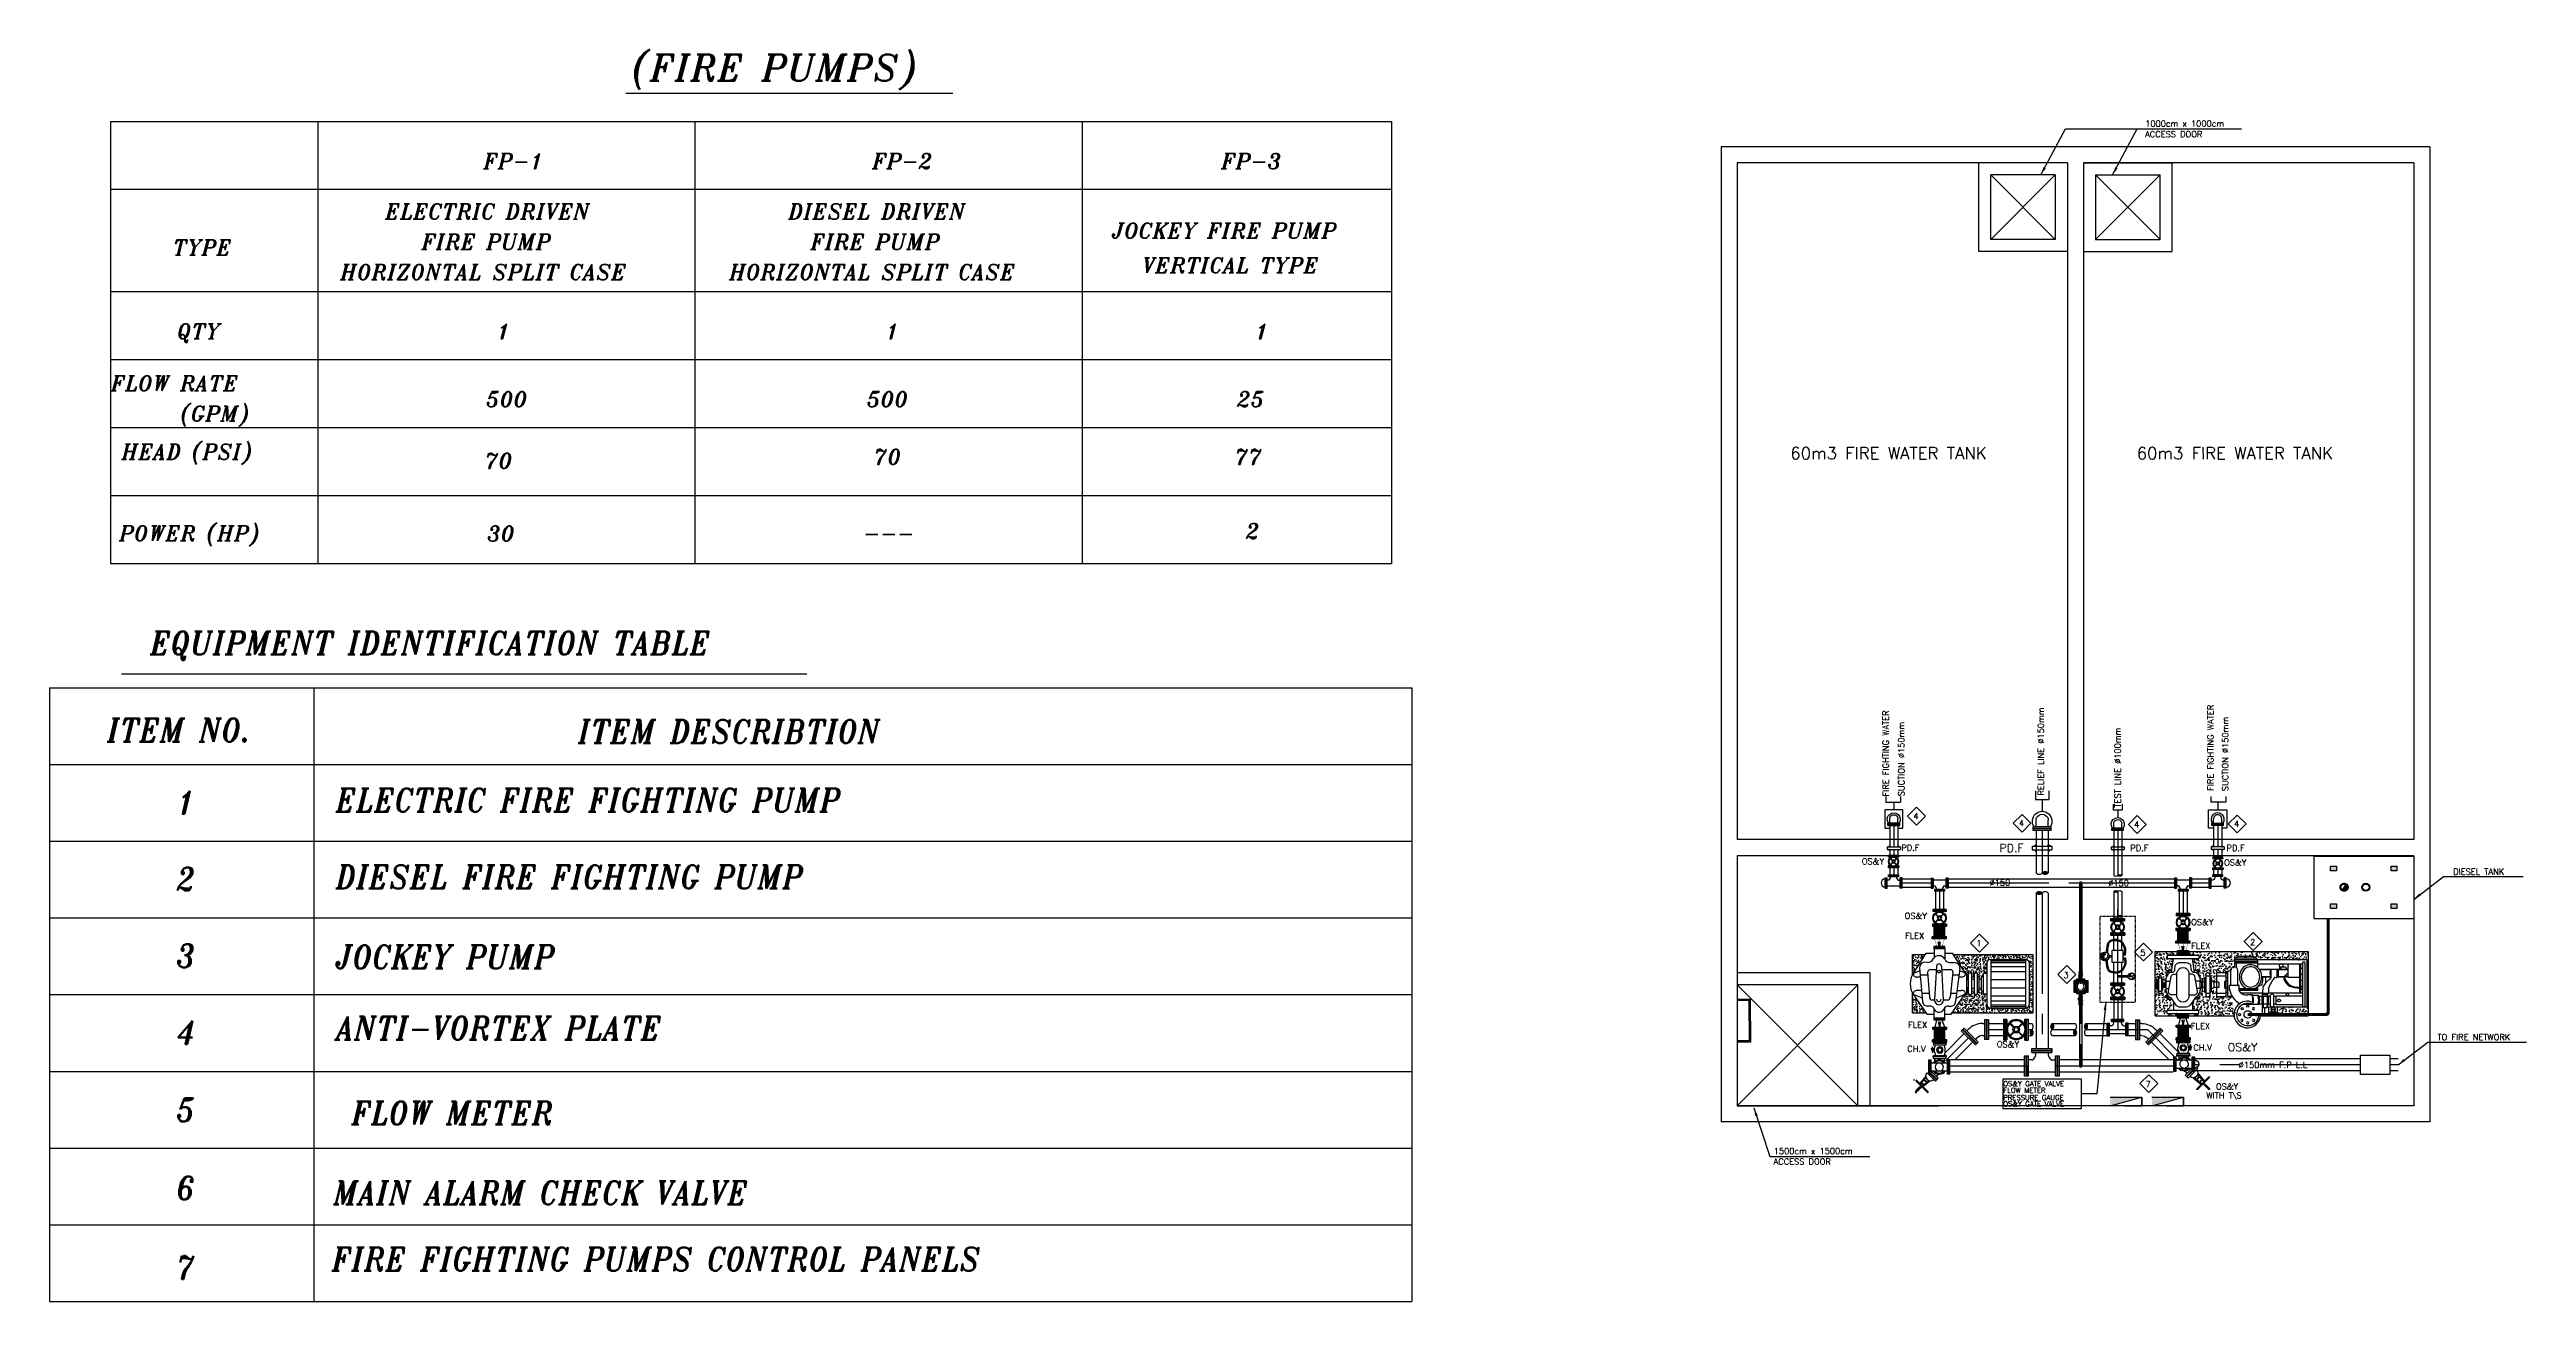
# Model space of a CAD drawing. Header units: millimetres. Extents: x -3973702 to -1592236, y 74982 to 569678.
# Drawn here: x -1731261 to -1700509, y 480662 to 496203 of the extents above; entities that cross this region are included whole.
import ezdxf
from ezdxf.enums import TextEntityAlignment as Align

# ---------------------------------------------------------------- set-up
doc = ezdxf.new("R2010")
doc.units = ezdxf.units.MM
doc.header["$LTSCALE"] = 1000
doc.header["$MEASUREMENT"] = 0
doc.linetypes.add('CENTER', pattern=[2, 1.25, -0.25, 0.25, -0.25])
doc.linetypes.add('HIDDEN', pattern=[0.375, 0.25, -0.125])
doc.layers.get('0').update_dxf_attribs({"color": 9})
for name, color, linetype in [('_M_HUB', 180, 'Continuous'), ('A-DOORSYM', 1, 'Continuous'), ('ARROW', 9, 'Continuous'), ('DIMENSION', 2, 'Continuous'), ('FF-CENTER', 9, 'CENTER'), ('FF-FITTING', 1, 'Continuous'), ('FF-LOOP', 1, 'FIRE_PIPE'), ('FIRE FIGHTING', 1, 'Continuous'), ('M', 1, 'Continuous'), ('M-text', 23, 'Continuous'), ('PL-DR-FITTING', 1, 'Continuous'), ('PL-DR-LEADER', 42, 'Continuous'), ('PL-DR-PIPE', 3, 'Continuous'), ('PL-DR-SYMBOL', 30, 'Continuous'), ('PL-DR-TEXT', 2, 'Continuous'), ('PL-W-CENTER', 43, 'CENTER'), ('PL-W-CW', 5, 'HIDDEN'), ('PL-W-FITTING', 255, 'Continuous'), ('PL-W-LEADER', 1, 'Continuous'), ('PL-W-SYMBOL', 180, 'Continuous'), ('R', 4, 'Continuous'), ('TXT-', 33, 'Continuous'), ('wall', 7, 'Continuous'), ('XR-SITE LAYOUT$0$WALL', 252, 'Continuous')]:
    doc.layers.add(name, color=color, linetype=linetype)
doc.styles.add('25', font='italict.shx', dxfattribs={"height": 62.5})
doc.styles.add('6110', font='italict.shx')
doc.styles.add('ELEC-TECH', font='techl___.ttf')
doc.styles.add('FF-LOOP', font='romans.shx', dxfattribs={"height": 2})
doc.styles.add('ROMANT', font='ROMANT.shx', dxfattribs={"width": 0.75})
doc.styles.add('style2', font='romans.shx')
doc.styles.add('T25', font='romans.shx', dxfattribs={"height": 63})
doc.linetypes.add('FIRE_PIPE', pattern='A,2,-0.5,["F",FF-LOOP,S=0.15,R=0,X=-0.1,Y=-0.1],-0.7', length=3.2)
doc.dimstyles.new('ELEC-DIM', dxfattribs={"dimscale": 1000, "dimtxt": 0.18, "dimasz": 0.08, "dimexe": 0, "dimexo": 0.05, "dimgap": 0.09, "dimtad": 0, "dimtih": 1, "dimtoh": 1, "dimdec": 0, "dimzin": 0, "dimdsep": 46, "dimtxsty": 'ELEC-TECH', "dimblk": 'ARCHTICK', "dimcen": 0.09, "dimclrd": 1, "dimclre": 251, "dimclrt": 40, "dimadec": 0, "dimazin": 0, "dimtfac": 1, "dimtdec": 0, "dimtofl": 0, "dimtmove": 0, "dimatfit": 3, "dimfxl": 0.18, "dimtolj": 1, "dimtzin": 0, "dimlwd": -1, "dimarcsym": 0})

msp = doc.modelspace()

# ---------------------------------------------------------------- texts
at = {"layer": 'M-text', "linetype": 'Continuous', "ltscale": 2, "style": '25', "width": 0.9}
for s, height, p in [('EQUIPMENT IDENTIFICATION TABLE', 287.5, (-1730010, 488692)), ('ITEM NO.', 287.5, (-1730544, 487611)), ('ITEM DESCRIBTION', 287.5, (-1724698, 487594)), ('1', 287, (-1729684, 486715)), ('ELECTRIC FIRE FIGHTING PUMP ', 287.5, (-1727707, 486742)), ('2 ', 287.5, (-1729684, 485762)), ('DIESEL FIRE FIGHTING PUMP ', 287.5, (-1727707, 485789)), ('3', 287, (-1729684, 484810)), ('JOCKEY PUMP', 287.5, (-1727707, 484796)), ('4', 287, (-1729684, 483858)), ('ANTI-VORTEX PLATE ', 287.5, (-1727700, 483912)), ('5', 287, (-1729684, 482897)), ('FLOW METER', 287.5, (-1727511, 482859)), ('6', 287, (-1729684, 481927)), ('MAIN ALARM CHECK VALVE', 287.5, (-1727736, 481868)), ('FIRE FIGHTING PUMPS CONTROL PANELS', 287.5, (-1727755, 481044)), ('7', 287, (-1729684, 480941))]:
    msp.add_text(s, height=height, dxfattribs=at).set_placement(p)
at = {"layer": 'PL-DR-TEXT', "style": '6110', "width": 1}
for s, height, p in [('(FIRE PUMPS)', 326.53, (-1724031, 495814)), ('FP-1', 189.2, (-1725874, 494723)), ('FP-2', 189.2, (-1721046, 494723)), ('FP-3', 189.2, (-1716713, 494723)), ('ELECTRIC DRIVEN', 189.24, (-1727093, 494098)), ('DIESEL DRIVEN', 189.24, (-1722088, 494098)), ('FIRE PUMP', 189.2, (-1726641, 493721)), ('FIRE PUMP', 189.2, (-1721813, 493721)), ('JOCKEY FIRE PUMP', 189.24, (-1718071, 493860)), ('TYPE', 189.2, (-1729730, 493650)), ('VERTICAL TYPE', 189.24, (-1717695, 493430)), ('HORIZONTAL SPLIT CASE', 189.24, (-1727652, 493346)), ('HORIZONTAL SPLIT CASE', 189.24, (-1722824, 493346)), ('QTY', 189.2, (-1729677, 492611)), ('1', 189, (-1725710, 492611)), ('1', 189, (-1720882, 492611)), ('1', 189, (-1716295, 492611)), ('FLOW RATE', 189.2, (-1730499, 491965)), ('(GPM)', 189.2, (-1729634, 491588)), ('500', 189.2, (-1725840, 491767)), ('500', 189.2, (-1721112, 491767)), ('25', 189.2, (-1716518, 491767)), ('HEAD (PSI)', 189.2, (-1730368, 491116)), ('70', 189.2, (-1725855, 491003)), ('70', 189.2, (-1721027, 491052)), ('77', 189.2, (-1716545, 491052)), ('POWER (HP)', 189.2, (-1730397, 490103)), ('30', 189.2, (-1725827, 490100)), ('---', 189.2, (-1721157, 490100)), ('2', 189, (-1716410, 490130))]:
    msp.add_text(s, height=height, dxfattribs=at).set_placement(p)
at = {"layer": 'PL-DR-TEXT', "style": 'ROMANT'}
for s, height, rotation, p in [('ACCESS DOOR', 75, 0.0222, (-1705243, 495115, 0)), ('1000cm x 1000cm', 75, 0.0222, (-1705243, 495246, 0)), ('60m3 FIRE WATER TANK', 150, 0.0222, (-1709648, 491117, 0)), ('60m3 FIRE WATER TANK', 150, 0.0222, (-1705348, 491117, 0)), ('SUCTION %%C150mm', 75, 90.0222, (-1708233, 486934)), ('SUCTION %%C150mm', 75, 90.0222, (-1704212, 486997)), ('4', 75, 0.0222, (-1708120, 486650, 0)), ('4', 75, 0.0222, (-1706810, 486562, 0)), ('4', 75, 0.0222, (-1705380, 486547, 0)), ('4', 75, 0.0222, (-1704139, 486553, 0)), ('PD.F', 75, 0.0222, (-1708270, 486257)), ('PD.F', 100, 0.0222, (-1707052, 486241)), ('PD.F', 75, 0.0222, (-1705428, 486254)), ('PD.F', 75, 0.0222, (-1704233, 486254)), ('OS&Y', 75, 0.0222, (-1708761, 486088)), ('%%C150', 75, 0.0222, (-1707175, 485824)), ('%%C150', 75, 0.0222, (-1705702, 485819, 0)), ('OS&Y', 75, 0.0222, (-1704263, 486074, 0)), ('DIESEL TANK', 75, 0.0222, (-1701419, 485960)), ('OS&Y', 75, 0.0222, (-1708229, 485411)), ('OS&Y', 75, 0.0222, (-1704673, 485334)), ('FLEX', 75, 0.0222, (-1708225, 485164)), ('1', 75, 0.0222, (-1707339, 485073, 0)), ('5', 75, 0.0222, (-1705304, 484954)), ('FLEX', 75, 0.0222, (-1704671, 485039)), ('2', 75, 0.0222, (-1703941, 485085, 0)), ('3', 75, 0.0222, (-1706257, 484677, 0)), ('FLEX', 75, 0.0222, (-1708187, 484058)), ('FLEX', 75, 0.0222, (-1704675, 484043)), ('CH.V', 75, 0.0222, (-1708197, 483761)), ('OS&Y', 75, 359.9778, (-1707085, 483817)), ('CH.V', 75, 0.0222, (-1704644, 483777)), ('OS&Y', 100, 359.9778, (-1704219, 483769)), ('TO FIRE NETWORK', 75, 0.0222, (-1701614, 483906, 0)), ('%%C150mm F.P L.L', 75, 359.9778, (-1704082, 483561, 0)), ('7', 75, 0.0222, (-1705238, 483323, 0)), ('WITH T\\S', 75, 0.0222, (-1704483, 483182)), ('OS&Y', 75, 0.0222, (-1704364, 483293)), ('1500cm x 1500cm', 75, 0.0222, (-1709855, 482492, 0)), ('ACCESS DOOR', 75, 0.0222, (-1709856, 482361, 0))]:
    msp.add_text(s, height=height, rotation=rotation, dxfattribs=at).set_placement(p)
for s, height, rotation, p in [('FIRE FIGHTING WATER', 75, 90.0222, (-1708502, 486932)), ('RELIEF LINE %%C150mm ', 75, 90.0222, (-1706576, 486943)), ('FIRE FIGHTING WATER', 75, 90.0222, (-1704470, 487001)), ('TEST LINE %%C100mm ', 75, 90.0222, (-1705622, 486792)), ('FLOW METER', 62.5, 359.9778, (-1707005, 483315, 0)), ('PRESSURE GAUGE', 62.5, 359.9778, (-1707005, 483225, 0)), ('OS&Y GATE VALVE', 62.5, 359.9778, (-1707005, 483397, 0)), ('OS&Y GATE VALVE', 62.5, 359.9778, (-1707005, 483147, 0))]:
    msp.add_text(s, height=height, rotation=rotation, dxfattribs=at).set_placement(p, align=Align.TOP_LEFT)

# ---------------------------------------------------------------- blocks, each defined once
blk = doc.blocks.new('A$C5F901649')
at = {"layer": 'XR-SITE LAYOUT$0$WALL', "color": 4}
for p, q in [((-10300, 7752), (-1500, 7752)), ((-10300, 7752), (-10300, -4352)), ((-1500, 7752), (-1500, -4352)), ((-10100, 7552), (-6000, 7552)), ((-10100, 7552), (-10100, -848)), ((-6000, 7552), (-7100, 7552)), ((-7100, 6452), (-7100, 7552)), ((-6950, 6602), (-6950, 7402)), ((-6950, 7402), (-6150, 6602)), ((-6950, 6602), (-6150, 7402)), ((-6150, 7402), (-6950, 7402)), ((-6150, 7402), (-6150, 6602)), ((-6000, 7552), (-6000, 6452)), ((-6000, 7552), (-6000, -848)), ((-5800, 7552), (-5800, 6452)), ((-5800, 7552), (-4700, 7552)), ((-5800, 7552), (-1700, 7552)), ((-5800, 7552), (-5800, -848)), ((-5650, 7402), (-5650, 6602)), ((-4850, 7402), (-5650, 6602)), ((-4850, 6602), (-5650, 7402)), ((-5650, 7402), (-4850, 7402)), ((-4850, 6602), (-4850, 7402)), ((-4700, 6452), (-4700, 7552)), ((-1700, 7552), (-1700, -848)), ((-6150, 6602), (-6950, 6602)), ((-5650, 6602), (-4850, 6602)), ((-6000, 6452), (-7100, 6452)), ((-5800, 6452), (-4700, 6452)), ((-10100, -848), (-6000, -848)), ((-5800, -848), (-1700, -848)), ((-2950, -848), (-1700, -848)), ((-10100, -1048), (-10100, -4152)), ((-10100, -1048), (-1700, -1048)), ((-1700, -1048), (-1700, -4152)), ((-3350, -4152), (-3350, -2502)), ((-3350, -2502), (-1700, -2502)), ((-3200, -4152), (-3200, -2652)), ((-3200, -2652), (-1700, -2652)), ((-3200, -4152), (-1700, -2652)), ((-1700, -4152), (-3200, -2652)), ((-1865, -3097), (-1865, -2832)), ((-1865, -2832), (-1700, -2832)), ((-1850, -3097), (-1850, -2847)), ((-1850, -2847), (-1700, -2847)), ((-1865, -3097), (-1865, -3362)), ((-1865, -3362), (-1700, -3362)), ((-1850, -3097), (-1850, -3347)), ((-1850, -3347), (-1700, -3347)), ((-10100, -4152), (-1700, -4152)), ((-1700, -4152), (-4200, -4152)), ((-10300, -4352), (-1500, -4352))]:
    blk.add_line(p, q, dxfattribs=at)
blk = doc.blocks.new('AFDF')
at = {"layer": 'PL-W-FITTING'}
blk.add_hatch(color=256, dxfattribs=at).paths.add_polyline_path([(0, -0.4), (-0.22, 0.4), (0, 0.4)])
for p, q in [((-0.22, 0.4), (0, -0.4)), ((-0.219, -0.4), (-0.219, 0.4)), ((-0.219, 0.04), (-0.219, -0.4)), ((0, 0.4), (0, -0.4)), ((-0.219, -0.4), (0, -0.4)), ((0, -0.4), (-0.219, -0.4))]:
    blk.add_line(p, q, dxfattribs=at)
blk = doc.blocks.new('A$C546E17B7')
at = {"layer": 'ARROW'}
h = blk.add_hatch(dxfattribs=at)
h.set_pattern_fill('AR-HBONE', color=256, scale=0.006672, angle=270, style=0)
h.set_pattern_definition([(315, (902699.017, 205030.881), (4e-15, -16.65468261), [35.32991704, -11.776639]), (225, (902707.345, 205022.554), (4e-15, -16.65468261), [35.32991704, -11.776639])])
h.paths.add_polyline_path([(17, 97), (17, 127), (-16, 127), (-16, 97)])
h = blk.add_hatch(dxfattribs=at)
h.set_pattern_fill('AR-HBONE', color=256, scale=1.96697, angle=450, style=0)
h.set_pattern_definition([(45, (902699.017, -205031.492), (2e-15, 16.65468261), [35.32991704, -11.776639]), (135, (902707.345, -205023.165), (2e-15, 16.65468261), [35.32991704, -11.776639])])
h.paths.add_polyline_path([(17, -97), (17, -128), (-16, -128), (-16, -97)])
for p, q in [((-86, 21), (-86, -22)), ((-66, 21), (-86, 21)), ((-76, 21), (-76, 53)), ((-71, 58), (-58, 58)), ((-71, 40), (-61, 40)), ((-70, 40), (-61, 40)), ((-66, 44), (-66, 35)), ((-61, 52), (-61, 31)), ((-48, 47), (-57, 57)), ((-31, 60), (-52, 60)), ((-51, 80), (-51, 91)), ((-51, 91), (-33, 91)), ((-49, 79), (-10, 79)), ((-33, 91), (51, 91)), ((-32, 92), (32, 92)), ((-32, 92), (-32, 91)), ((-26, 76), (-26, 68)), ((-23, 180), (24, 180)), ((-23, 175), (-23, 180)), ((-23, 175), (-15, 174)), ((24, 175), (-23, 175)), ((-23, 137), (-15, 138)), ((-23, 137), (-23, 131)), ((24, 137), (-23, 137)), ((-23, 131), (24, 131)), ((21, 97), (-22, 97)), ((-22, 97), (-16, 97)), ((-22, 92), (22, 92)), ((-21, 131), (22, 131)), ((-21, 127), (22, 127)), ((-16, 127), (-21, 127)), ((-19, 161), (-15, 174)), ((-19, 161), (-19, 150)), ((-19, 150), (-15, 138)), ((-18, 97), (-16, 97)), ((-4, 158), (-17, 158)), ((-4, 154), (-17, 154)), ((-16, 97), (-16, 127)), ((-16, 97), (-16, 127)), ((0, 104), (-10, 113)), ((-10, 113), (-4, 113)), ((10, 81), (-10, 81)), ((-4, 113), (-4, 123)), ((-4, 123), (4, 123)), ((11, 113), (0, 104)), ((1, 161), (7, 172)), ((1, 151), (7, 140)), ((4, 159), (11, 170)), ((4, 153), (11, 142)), ((4, 123), (4, 113)), ((4, 113), (11, 113)), ((10, 79), (49, 79)), ((24, 175), (16, 174)), ((20, 161), (16, 174)), ((20, 150), (16, 138)), ((24, 137), (16, 138)), ((17, 101), (16, 99)), ((17, 97), (17, 127)), ((17, 127), (22, 127)), ((21, 97), (17, 97)), ((20, 161), (20, 150)), ((24, 180), (24, 175)), ((24, 131), (24, 137)), ((25, 76), (25, 68)), ((52, 60), (31, 60)), ((32, 92), (32, 91)), ((46, 46), (56, 56)), ((51, 80), (51, 91)), ((58, 58), (71, 58)), ((61, 52), (61, 31)), ((71, 40), (61, 40)), ((66, 44), (66, 35)), ((76, -54), (76, 53)), ((-66, -22), (-86, -22)), ((-66, -22), (-86, -22)), ((-76, -54), (-76, -22)), ((-71, -40), (-61, -40)), ((-71, -59), (-58, -59)), ((-66, -45), (-66, -35)), ((-61, -31), (-61, -52)), ((-46, -46), (-55, -56)), ((-31, -61), (-52, -61)), ((-51, -81), (-51, -92)), ((-51, -92), (-32, -92)), ((-49, -79), (-10, -79)), ((-32, -92), (51, -92)), ((-32, -93), (-32, -92)), ((-32, -93), (32, -93)), ((-26, -76), (-26, -68)), ((-23, -132), (24, -132)), ((-23, -137), (-23, -132)), ((-23, -137), (-15, -138)), ((24, -137), (-23, -137)), ((-23, -176), (-15, -175)), ((-23, -176), (-23, -181)), ((24, -176), (-23, -176)), ((-23, -181), (24, -181)), ((-23, -186), (-15, -187)), ((-23, -224), (-15, -223)), ((-22, -93), (22, -93)), ((21, -97), (-22, -97)), ((-22, -97), (-16, -97)), ((-21, -128), (22, -128)), ((-16, -128), (-21, -128)), ((-21, -132), (22, -132)), ((-19, -151), (-15, -138)), ((-19, -162), (-19, -151)), ((-19, -162), (-15, -175)), ((-19, -200), (-15, -187)), ((-19, -211), (-19, -200)), ((-19, -211), (-15, -223)), ((-18, -97), (-16, -97)), ((-4, -203), (-17, -203)), ((-4, -207), (-17, -207)), ((-16, -97), (-16, -128)), ((-16, -97), (-16, -128)), ((10, -81), (-10, -81)), ((0, -125), (-10, -116)), ((-10, -116), (-4, -116)), ((-4, -116), (-4, -106)), ((-4, -106), (4, -106)), ((11, -116), (0, -125)), ((1, -200), (7, -189)), ((1, -210), (7, -221)), ((4, -106), (4, -116)), ((4, -116), (11, -116)), ((4, -202), (11, -191)), ((4, -208), (11, -219)), ((10, -79), (49, -79)), ((17, -101), (16, -100)), ((24, -137), (16, -138)), ((20, -151), (16, -138)), ((20, -162), (16, -175)), ((24, -176), (16, -175)), ((24, -186), (16, -187)), ((20, -200), (16, -187)), ((20, -211), (16, -223)), ((24, -224), (16, -223)), ((17, -97), (17, -128)), ((21, -97), (17, -97)), ((17, -128), (22, -128)), ((20, -162), (20, -151)), ((20, -211), (20, -200)), ((26, -166), (22, -150)), ((25, -156), (22, -150)), ((24, -132), (24, -137)), ((24, -181), (24, -176)), ((25, -76), (25, -68)), ((25, -156), (25, -144)), ((27, -144), (25, -144)), ((27, -156), (25, -156)), ((26, -166), (31, -150)), ((27, -156), (27, -144)), ((27, -156), (31, -150)), ((52, -61), (31, -61)), ((32, -93), (32, -92)), ((46, -46), (55, -56)), ((51, 0), (63, 0)), ((51, -81), (51, -92)), ((58, -59), (71, -59)), ((61, -31), (61, -52)), ((71, -40), (61, -40)), ((66, -45), (66, -35)), ((68, 0), (81, 0))]:
    blk.add_line(p, q, dxfattribs=at)
for points in [[(24, -181), (24, -186), (-23, -186), (-23, -181)], [(24, -229), (24, -224), (-23, -224), (-23, -229)]]:
    blk.add_lwpolyline(points, close=True, dxfattribs=at)
for centre, radius in [((-66, 40), 3.9), ((0, 0), 63.3), ((-52, 52), 4.91), ((-52, 52), 4.3), ((0, 0), 44.9), ((0, 81), 4.44), ((52, 52), 4.91), ((52, 52), 4.3), ((66, 40), 3.9), ((-66, -40), 3.9), ((-52, -52), 4.91), ((-52, -52), 4.3), ((0, -205), 21.6), ((0, -205), 17.3), ((0, -81), 4.44), ((0, -205), 4.91), ((0, -205), 2.19), ((52, -52), 4.91), ((52, -52), 4.3), ((66, -40), 3.9)]:
    blk.add_circle(centre, radius, dxfattribs=at)
for centre, radius, start, end in [((-71, 53), 4.68, 90, 180), ((0, 0), 68.1, 153.0494, 206.9506), ((-52, 52), 8.59, 90, 180), ((-49, 80), 1.87, 180, 270), ((0, 0), 68.1, 114.7815, 116.9506), ((-33, 68), 7.33, 295.7843, 0), ((-29, 76), 3.12, 0, 90), ((0, 0), 68.1, 64.2157, 114.7815), ((-10, 77), 1.87, 21.6686, 90), ((10, 77), 1.87, 90, 158.3314), ((29, 76), 3.12, 90, 180), ((33, 68), 7.33, 180, 244.2157), ((0, 0), 68.1, 63.0494, 64.2157), ((49, 80), 1.87, 270, 0), ((52, 52), 8.59, 0, 90), ((0, 0), 68.1, 333.0494, 26.9506), ((71, 53), 4.68, 0, 90), ((-71, -54), 4.68, 180, 270), ((-52, -52), 8.59, 180, 270), ((-49, -81), 1.87, 90, 180), ((0, 0), 68.1, 243.0494, 244.2157), ((0, 0), 68.1, 244.2157, 295.7843), ((-33, -68), 7.33, 0, 64.2157), ((-29, -76), 3.12, 270, 0), ((-22, -95), 2.18, 90.0027, 180.0027), ((-22, -95), 2.18, 180.0027, 270.0027), ((-21, -130), 2.18, 90.0027, 180.0027), ((-21, -130), 2.18, 180.0027, 270.0027), ((-10, -77), 1.87, 270, 338.3314), ((10, -77), 1.87, 201.6686, 270), ((21, -95), 2.18, 0.0027, 90.0027), ((21, -95), 2.18, 270.0027, 0.0027), ((22, -130), 2.18, 0.0027, 90.0027), ((22, -130), 2.18, 270.0027, 0.0027), ((33, -68), 7.33, 115.7843, 180), ((29, -76), 3.12, 180, 270), ((0, 0), 68.1, 295.7843, 296.9506), ((49, -81), 1.87, 0, 90), ((52, -52), 8.59, 270, 0), ((71, -54), 4.68, 270, 0)]:
    blk.add_arc(centre, radius, start, end, dxfattribs=at)
for centre, major_axis, start_param, end_param in [((-22, 94), (-1.54, -1.54), 3.926944, 5.49774), ((-22, 94), (-1.54, -1.54), 5.49774, 7.068536), ((-21, 129), (-1.54, -1.54), 3.926944, 5.49774), ((-21, 129), (-1.54, -1.54), 5.49774, 7.068536), ((0, 156), (0, -21.6), 0.001666, 6.284851), ((0, 156), (-12.3, -12.3), 0.785398, 7.068583), ((0, 156), (-3.47, -3.47), 0.785398, 7.068583), ((0, 156), (-1.55, 1.55), 2.356194490192287, 8.639379797371873), ((21, 94), (-1.54, -1.54), 2.356147, 3.926944), ((21, 94), (-1.54, -1.54), 0.785351, 2.356147), ((22, 129), (-1.54, -1.54), 2.356147, 3.926944), ((22, 129), (-1.54, -1.54), 0.785351, 2.356147), ((0, -156), (-8.07, -8.07), 0.785398, 7.068583), ((0, -156), (-4.89, -4.89), 0.785398, 7.068583)]:
    blk.add_ellipse(centre, major_axis=major_axis, ratio=1, start_param=start_param, end_param=end_param, dxfattribs=at)
blk = doc.blocks.new('A$C17690F6B')
at = {"layer": 'M'}
h = blk.add_hatch(dxfattribs=at)
h.set_pattern_fill('AR-CONC', color=256, scale=0.5, angle=90, style=0)
h.set_pattern_definition([(140, (0, 0), (7.9695, 91.0923), [9.525, -104.775]), (85, (0, 0), (-95.5284, -17.6217), [7.62, -83.8203]), (190.4514, (0.66, 7.59), (-87.559, 73.4706), [8.095, -89.045]), (136.184, (-25.4, 2e-15), (21.021, 135.5395), [14.2875, -157.1625]), (186.6356, (-23.65, 11.3), (-123.713, 118.702), [12.1425, -133.568]), (81.184, (-25.4, 2e-15), (-123.713, 118.702), [11.43, -125.73]), (111, (-19.05, 12.7), (51.1326, 75.8072), [9.525, -104.775]), (56, (-19.05, 12.7), (-92.094, 30.901), [7.62, -83.82]), (161.4514, (-14.79, 19.02), (-40.9614, 106.7082), [8.095, -89.045]), (127.5, (0, 0), (-42.2775, 1.5443), [0, -82.804, 0, -85.09, 0, -84.1375]), (97.5, (0, 0), (-50.0903, 33.4098), [0, -48.514, 0, -80.899, 0, -32.0675]), (57.5, (-2e-15, -28.32), (2.8644, 67.7953), [0, -31.75, 0, -99.06, 0, -131.445]), (47.5, (-2e-15, -41.02), (-12.7132, 74.0646), [0, -41.275, 0, -65.786, 0, -93.345])])
edge = h.paths.add_edge_path()
edge.add_line((986, 298), (997, 319))
edge.add_ellipse((1050, 239), major_axis=(0, 98.8), ratio=0.909524, start_angle=9.7454, end_angle=36.3337, ccw=False)
edge.add_line((1035, 337), (1055, 337))
edge.add_line((1055, 337), (1055, 343))
edge.add_line((1055, 343), (1072, 343))
edge.add_line((1072, 343), (1072, 337))
edge.add_line((1072, 337), (1175, 337))
edge.add_line((1175, 337), (1175, 343))
edge.add_line((1175, 343), (1192, 343))
edge.add_line((1192, 343), (1192, 337))
edge.add_line((1192, 337), (1215, 337))
edge.add_ellipse((1212, 301), major_axis=(0, -35.3), ratio=0.909524, start_angle=166.5043, end_angle=180, ccw=False)
edge.add_ellipse((1212, 301), major_axis=(0, -35.3), ratio=0.909524, start_angle=145.6352, end_angle=166.5043, ccw=False)
edge.add_line((1230, 330), (1273, 298))
edge.add_line((1273, 298), (1273, 296))
edge.add_line((1273, 296), (1887, 296))
edge.add_line((1887, 296), (1887, -291))
edge.add_line((1887, -291), (1517, -291))
edge.add_line((1517, -291), (1517, -361))
edge.add_line((1517, -361), (1468, -361))
edge.add_line((1468, -361), (1468, -380))
edge.add_line((1468, -380), (1458, -380))
edge.add_line((1458, -380), (1458, -386))
edge.add_line((1458, -386), (1468, -386))
edge.add_line((1468, -386), (1468, -397))
edge.add_ellipse((1463, -395), major_axis=(0, 5.66), ratio=0.909524, start_angle=202.8971, end_angle=270, ccw=False)
edge.add_line((1465, -400), (1900, -400))
edge.add_line((1900, -400), (1900, 400))
edge.add_line((1900, 400), (0, 400))
edge.add_line((0, 400), (0, -400))
edge.add_line((0, -400), (272, -400))
edge.add_line((272, -400), (272, -369))
edge.add_line((272, -369), (147, -369))
edge.add_line((147, -369), (147, -330))
edge.add_line((147, -330), (227, -330))
edge.add_line((227, -330), (227, -225))
edge.add_line((227, -225), (205, -193))
edge.add_line((205, -193), (147, -193))
edge.add_line((147, -193), (147, -122))
edge.add_arc((376, -5), 256, 203.8974, 207.1934, ccw=False)
edge.add_arc((259, -56), 129, 195.1824, 203.8974, ccw=False)
edge.add_line((135, -90), (135, -35))
edge.add_line((135, -35), (117, -35))
edge.add_line((117, -35), (117, -38))
edge.add_arc((114, -38), 3.19, -89.9886, 0.006, ccw=False)
edge.add_line((114, -41), (112, -41))
edge.add_arc((112, -38), 3.19, 180, 270.0114, ccw=False)
edge.add_line((109, -38), (109, -27))
edge.add_line((109, -27), (97, -27))
edge.add_line((97, -27), (97, -32))
edge.add_arc((94, -32), 3.19, -90, 0, ccw=False)
edge.add_line((94, -36), (94, -36))
edge.add_line((94, -36), (91, -36))
edge.add_line((91, -36), (91, -78))
edge.add_arc((86, -78), 5.26, 270, 360, ccw=False)
edge.add_line((86, -83), (79, -83))
edge.add_line((79, -83), (79, -108))
edge.add_arc((60, -108), 18.7, -179.9972, 0, ccw=False)
edge.add_line((41, -108), (41, -83))
edge.add_line((41, -83), (34, -83))
edge.add_arc((34, -78), 5.26, 180, 270, ccw=False)
edge.add_line((29, -78), (29, -55))
edge.add_line((29, -55), (18, -55))
edge.add_arc((18, -49), 5.26, 180, 270, ccw=False)
edge.add_line((13, -49), (13, 21))
edge.add_arc((18, 21), 5.26, 90, 180, ccw=False)
edge.add_line((18, 26), (29, 26))
edge.add_line((29, 26), (29, 49))
edge.add_arc((34, 49), 5.26, 90, 180, ccw=False)
edge.add_line((34, 55), (41, 55))
edge.add_line((41, 55), (41, 80))
edge.add_arc((60, 80), 18.7, 0, 180.0028, ccw=False)
edge.add_line((79, 80), (79, 55))
edge.add_line((79, 55), (86, 55))
edge.add_arc((86, 49), 5.26, 0, 90, ccw=False)
edge.add_line((91, 49), (91, 7))
edge.add_line((91, 7), (94, 7))
edge.add_arc((94, 4), 3.19, 0, 90.0114, ccw=False)
edge.add_line((97, 4), (97, -1))
edge.add_line((97, -1), (109, -1))
edge.add_line((109, -1), (109, 10))
edge.add_arc((112, 10), 3.19, 90.0114, 180, ccw=False)
edge.add_line((112, 13), (114, 13))
edge.add_arc((114, 10), 3.19, 0.006, 90.0114, ccw=False)
edge.add_line((117, 10), (117, 7))
edge.add_line((117, 7), (135, 7))
edge.add_line((135, 7), (136, 67))
edge.add_arc((259, 28), 129, 156.1026, 162.7501, ccw=False)
edge.add_arc((376, -23), 256, 152.8066, 156.1026, ccw=False)
edge.add_line((147, 94), (147, 165))
edge.add_line((147, 165), (204, 165))
edge.add_line((204, 165), (227, 313))
edge.add_line((227, 313), (147, 313))
edge.add_line((147, 313), (147, 353))
edge.add_line((147, 353), (272, 353))
edge.add_line((272, 353), (272, 385))
edge.add_line((272, 385), (418, 385))
edge.add_line((418, 385), (418, 353))
edge.add_line((418, 353), (542, 353))
edge.add_line((542, 353), (542, 313))
edge.add_line((542, 313), (462, 313))
edge.add_line((462, 313), (485, 165))
edge.add_line((485, 165), (542, 165))
edge.add_line((542, 165), (542, 94))
edge.add_arc((314, -23), 256, 23.8974, 27.1934, ccw=False)
edge.add_arc((430, 28), 129, 3.8045, 23.8974, ccw=False)
edge.add_arc((394, 26), 165, -2.5675, 3.8045, ccw=False)
edge.add_line((559, 18), (559, 17))
edge.add_line((559, 17), (575, 17))
edge.add_line((575, 17), (575, 30))
edge.add_line((575, 30), (588, 30))
edge.add_line((588, 30), (588, 19))
edge.add_line((588, 19), (611, 19))
edge.add_line((611, 19), (611, 78))
edge.add_line((611, 78), (627, 78))
edge.add_line((627, 78), (627, 111))
edge.add_arc((652, 111), 25, 0, 180, ccw=False)
edge.add_line((677, 111), (677, 78))
edge.add_line((677, 78), (694, 78))
edge.add_line((694, 78), (694, 44))
edge.add_arc((759, 96), 83.4, 218.6747, 247.5855)
edge.add_line((727, 19), (760, 19))
edge.add_line((760, 19), (760, 133))
edge.add_line((760, 133), (876, 133))
edge.add_line((876, 133), (876, 28))
edge.add_line((876, 28), (902, 28))
edge.add_line((902, 28), (902, 161))
edge.add_line((902, 161), (938, 161))
edge.add_line((938, 161), (938, 165))
edge.add_arc((982, 165), 43.7, 84.2786, 180, ccw=False)
edge.add_line((986, 208), (986, 298))
edge = h.paths.add_edge_path(flags=17)
edge.add_ellipse((1138, -34), major_axis=(-28, 234), ratio=0.925211, start_angle=114.6787, end_angle=148.338, ccw=False)
edge.add_line((954, -155), (902, -155))
edge.add_line((902, -155), (902, -56))
edge.add_line((902, -56), (876, -56))
edge.add_line((876, -56), (876, -162))
edge.add_line((876, -162), (760, -162))
edge.add_line((760, -162), (760, -47))
edge.add_line((760, -47), (727, -47))
edge.add_arc((759, -125), 83.4, 112.4145, 141.3253)
edge.add_line((694, -72), (694, -106))
edge.add_line((694, -106), (677, -106))
edge.add_line((677, -106), (677, -139))
edge.add_arc((652, -139), 25, -180, 0, ccw=False)
edge.add_line((627, -139), (627, -106))
edge.add_line((627, -106), (611, -106))
edge.add_line((611, -106), (611, -47))
edge.add_line((611, -47), (588, -47))
edge.add_line((588, -47), (588, -58))
edge.add_line((588, -58), (575, -58))
edge.add_line((575, -58), (575, -45))
edge.add_line((575, -45), (559, -45))
edge.add_line((559, -45), (559, -47))
edge.add_arc((394, -54), 165, -3.8045, 2.5675, ccw=False)
edge.add_arc((430, -56), 129, 336.1026, 356.1955, ccw=False)
edge.add_arc((314, -5), 256, 332.8066, 336.1026, ccw=False)
edge.add_line((542, -122), (542, -193))
edge.add_line((542, -193), (484, -193))
edge.add_line((484, -193), (462, -225))
edge.add_line((462, -225), (462, -330))
edge.add_line((462, -330), (542, -330))
edge.add_line((542, -330), (542, -369))
edge.add_line((542, -369), (418, -369))
edge.add_line((418, -369), (418, -400))
edge.add_line((418, -400), (979, -400))
edge.add_arc((1143, -382), 165, 124.5124, 186.1628, ccw=False)
at = {"layer": '_M_HUB'}
for p, q in [((0, 400), (1900, 400)), ((147, 353), (147, 313)), ((147, 353), (542, 353)), ((147, 313), (542, 313)), ((200, 142), (227, 313)), ((272, 385), (418, 385)), ((272, 353), (272, 385)), ((272, 369), (418, 369)), ((418, 385), (418, 353)), ((489, 142), (462, 313)), ((542, 353), (542, 313)), ((986, 298), (997, 319)), ((1251, 315), (995, 315)), ((1212, 337), (1035, 337)), ((1273, 298), (1230, 330)), ((13, 21), (13, -49)), ((18, 26), (29, 26)), ((29, 49), (29, -78)), ((34, 55), (41, 55)), ((41, 80), (41, -108)), ((79, 67), (41, 67)), ((79, 80), (79, -108)), ((86, 55), (79, 55)), ((91, 49), (91, -78)), ((91, 7), (94, 7)), ((97, -32), (97, 4)), ((109, -38), (109, 10)), ((112, 13), (114, 13)), ((117, 10), (117, -38)), ((135, 7), (117, 7)), ((135, -90), (136, 67)), ((135, 33), (188, 33)), ((147, 94), (147, 165)), ((147, 165), (204, 165)), ((244, 177), (249, 224)), ((269, -167), (269, 139)), ((420, -167), (420, 139)), ((446, 177), (440, 224)), ((542, 165), (485, 165)), ((559, 33), (502, 33)), ((542, 94), (542, 165)), ((559, -61), (559, 33)), ((575, 17), (559, 17)), ((588, 30), (575, 30)), ((575, 30), (575, -58)), ((588, 30), (588, -58)), ((611, 19), (588, 19)), ((611, 78), (627, 78)), ((611, 78), (611, -106)), ((627, 111), (627, -139)), ((677, 94), (627, 94)), ((677, 111), (677, -139)), ((694, 78), (677, 78)), ((694, 78), (694, -106)), ((727, 19), (727, -47)), ((788, 19), (727, 19)), ((760, 133), (760, -162)), ((876, 133), (760, 133)), ((876, 92), (760, 92)), ((788, 19), (788, -47)), ((902, 28), (861, 28)), ((861, 28), (861, -56)), ((876, 133), (876, -162)), ((902, 161), (938, 161)), ((902, -155), (902, 161)), ((938, -23), (938, 165)), ((986, 208), (986, 298)), ((1273, 295), (986, 295)), ((1273, 276), (986, 276)), ((1273, 263), (986, 263)), ((1273, 254), (986, 254)), ((1007, 201), (1007, 263)), ((1026, -23), (1026, 165)), ((1273, 200), (1273, 298)), ((1887, 296), (1273, 296)), ((1831, 243), (1273, 243)), ((1650, 176), (1293, 176)), ((1429, 171), (1297, 171)), ((1321, 91), (1429, 91)), ((1322, 85), (1440, 85)), ((1335, 36), (1335, 73)), ((1368, 73), (1368, 7)), ((1440, 89), (1440, 176)), ((1514, 77), (1514, 176)), ((1514, 85), (1603, 85)), ((1650, 171), (1526, 171)), ((1526, 91), (1603, 91)), ((1601, 206), (1541, 206)), ((1541, 206), (1541, 176)), ((1561, 208), (1561, 176)), ((1603, 85), (1612, 89)), ((1612, 89), (1613, 89)), ((1629, 92), (1622, 101)), ((1641, 176), (1623, 196)), ((1628, 87), (1650, 83)), ((1650, 85), (1650, 243)), ((1650, 131), (1651, 131)), ((1651, 81), (1792, 81)), ((1792, 243), (1792, -118)), ((1831, 189), (1792, 189)), ((1831, 114), (1792, 114)), ((1831, 39), (1792, 39)), ((1804, 243), (1804, -118)), ((1853, 268), (1831, 268)), ((1831, -286), (1831, 268)), ((1860, -278), (1860, 260)), ((1887, -291), (1887, 296)), ((18, -55), (29, -55)), ((34, -83), (41, -83)), ((79, -95), (41, -95)), ((86, -83), (79, -83)), ((91, -36), (94, -36)), ((109, -1), (97, -1)), ((109, -27), (97, -27)), ((114, -41), (112, -41)), ((135, -35), (117, -35)), ((135, -61), (169, -61)), ((147, -122), (147, -193)), ((147, -193), (205, -193)), ((190, -170), (257, -268)), ((227, -225), (227, -330)), ((499, -170), (433, -268)), ((462, -225), (462, -330)), ((542, -193), (484, -193)), ((559, -61), (520, -61)), ((542, -122), (542, -193)), ((575, -45), (559, -45)), ((588, -58), (575, -58)), ((611, -47), (588, -47)), ((611, -106), (627, -106)), ((677, -122), (627, -122)), ((694, -106), (677, -106)), ((788, -47), (727, -47)), ((876, -120), (760, -120)), ((876, -162), (760, -162)), ((902, -56), (861, -56)), ((902, -155), (954, -155)), ((1041, -23), (923, -23)), ((923, -68), (923, -23)), ((1041, -90), (1041, -23)), ((1273, -64), (1041, -64)), ((1273, -74), (1041, -74)), ((1273, -86), (1041, -86)), ((1331, -118), (1065, -118)), ((1285, -259), (1084, -259)), ((1209, -138), (1150, -138)), ((1285, -148), (1212, -148)), ((1268, -36), (1273, -36)), ((1323, -16), (1273, -36)), ((1273, -86), (1273, -31)), ((1328, -256), (1286, -256)), ((1328, -161), (1290, -161)), ((1327, -256), (1327, -398)), ((1328, -259), (1328, -158)), ((1335, -40), (1331, -117)), ((1331, -153), (1331, -117)), ((1402, -122), (1331, -122)), ((1395, -138), (1331, -138)), ((1338, -158), (1338, -295)), ((1389, -161), (1338, -161)), ((1389, -256), (1338, -256)), ((1338, -295), (1389, -295)), ((1356, -295), (1356, -378)), ((1887, -291), (1384, -291)), ((1389, -158), (1389, -295)), ((1393, -153), (1393, -147)), ((1395, -138), (1402, -122)), ((1831, -118), (1404, -118)), ((1405, -67), (1405, -112)), ((1406, -259), (1406, -158)), ((1429, -161), (1406, -161)), ((1429, -256), (1406, -256)), ((1410, -361), (1410, -291)), ((1429, -273), (1429, -141)), ((1444, -290), (1458, -290)), ((1473, -273), (1473, -141)), ((1500, -161), (1473, -161)), ((1500, -256), (1473, -256)), ((1500, -261), (1500, -155)), ((1831, -155), (1500, -155)), ((1831, -261), (1500, -261)), ((1517, -361), (1517, -291)), ((1831, -36), (1792, -36)), ((1831, -58), (1792, -58)), ((1831, -74), (1792, -74)), ((1853, -286), (1831, -286)), ((0, -400), (979, -400)), ((147, -330), (542, -330)), ((147, -369), (147, -330)), ((147, -369), (542, -369)), ((272, -369), (272, -401)), ((272, -385), (418, -385)), ((272, -401), (418, -401)), ((418, -401), (418, -369)), ((542, -369), (542, -330)), ((1288, -398), (1339, -398)), ((1307, -400), (1900, -400)), ((1410, -361), (1517, -361)), ((1424, -351), (1502, -351)), ((1458, -361), (1458, -395)), ((1458, -380), (1476, -380)), ((1458, -386), (1476, -386)), ((1468, -361), (1468, -380)), ((1468, -386), (1468, -395)), ((1480, -377), (1531, -377)), ((1480, -389), (1531, -389))]:
    blk.add_line(p, q, dxfattribs=at)
for points in [[(0, -400), (0, 400)], [(1055, 337), (1055, 343), (1072, 343), (1072, 337)], [(1192, 337), (1192, 343), (1175, 343), (1175, 337)], [(1900, 400), (1900, -400)]]:
    blk.add_lwpolyline(points, dxfattribs=at)
for points in [[(136, 67, -0.029013), (141, 81, -0.046808), (165, 122, -0.098694), (181, 138, -0.197767), (200, 142, 0.1626), (224, 145, 0.303731), (244, 177)], [(269, -140), (205, -140, -0.464064), (164, -91), (199, 90, -0.341472), (230, 118), (269, 118)], [(249, 224, -0.169023), (257, 240, -0.127569), (288, 259, -0.09927), (328, 264)], [(328, 264, -0.053839), (402, 259, -0.127569), (433, 240, -0.169023), (440, 224)], [(420, -140), (484, -140, 0.464064), (526, -91), (491, 90, 0.341472), (459, 118), (420, 118)], [(446, 177, 0.303731), (465, 145, 0.1626), (489, 142, -0.197767), (508, 138, -0.098694), (525, 122, -0.046808), (548, 81, -0.087897), (559, 37, -0.02781), (559, 18)], [(190, -170, -0.094195), (181, -166, -0.098694), (165, -151, -0.046808), (141, -109, -0.038045), (135, -90)], [(328, -292, -0.09927), (288, -287, -0.127569), (257, -268, -0.082425), (252, -261)], [(433, -268, -0.127569), (402, -287, -0.053839), (328, -292)], [(559, -47, -0.02781), (559, -65, -0.087897), (548, -109, -0.046808), (525, -151, -0.098694), (508, -166, -0.094195), (499, -170)]]:
    blk.add_lwpolyline(points, format="xyb", dxfattribs=at)
for centre, radius in [((165, 147), 7.59), ((525, 147), 7.59), ((165, -175), 7.59), ((525, -175), 7.59), ((1149, -382), 46.9)]:
    blk.add_circle(centre, radius, dxfattribs=at)
for centre, radius, start, end in [((18, 21), 5.26, 90, 180), ((34, 49), 5.26, 90, 180), ((60, 80), 18.7, 0, 180), ((86, 49), 5.26, 0, 90), ((94, 4), 3.19, 0, 90), ((112, 10), 3.19, 90, 180), ((114, 10), 3.19, 0, 90), ((345, 119), 78.2, 14.4306, 165.5694), ((652, 111), 25, 0, 180), ((759, 96), 83.4, 218.6747, 247.5855), ((982, 165), 43.7, 0, 180), ((18, -49), 5.26, 180, 270), ((34, -78), 5.26, 180, 270), ((60, -108), 18.7, 180, 0), ((86, -78), 5.26, 270, 0), ((94, -32), 3.19, 270, 0), ((112, -38), 3.19, 180, 270), ((114, -38), 3.19, 270, 0), ((345, -147), 78.2, 194.4306, 345.5694), ((652, -139), 25, 180, 0), ((759, -125), 83.4, 112.4145, 141.3253), ((1143, -382), 165, 64.9945, 354.6915), ((1149, -382), 139, 62.9397, 353.7156)]:
    blk.add_arc(centre, radius, start, end, dxfattribs=at)
for centre, major_axis, ratio, start_param, end_param in [((1050, 239), (0, 98.8), 0.909524, 0.17009, 0.634144), ((1212, 301), (0, -35.3), 0.909524, 2.906048, 3.141593), ((1212, 301), (0, -35.3), 0.909524, 2.541814, 2.906048), ((1183, 84), (0, -152), 0.909524, 3.991542, 5.433236), ((1183, 84), (0, 126), 0.909524, 1.140974, 2.000619), ((1183, 84), (0, 152), 0.909524, -0.26673, 0.849949), ((1183, 84), (0, -126), 0.909524, 2.81698, 4.282566), ((1183, 84), (0, -126), 0.909524, -1.140974, 0.324612), ((1183, 84), (0, -152), 0.909524, 0.26673, 2.874862), ((1183, 84), (0, -126), 0.909524, 0.324612, 2.81698), ((1089, 80), (0, -275), 0.909524, 1.210565, 1.408352), ((1352, 64), (0, -19.9), 0.909524, 2.030991, 4.252195), ((1718, -348), (-318, 386), 0.722346, -0.103379, 0.279455), ((1793, -222), (0, -455), 0.909524, 3.982256, 4.36509), ((1550, 131), (0, -139), 0.909524, 4.421208, 5.00357), ((1381, 100), (0, -66.8), 0.909524, 0.885254, 1.220226), ((1409, 89), (0, 34.1), 0.909524, 4.361818, 4.712389), ((1523, 209), (-24, -134), 0.406314, -0.251961, 0.278201), ((1405, 131), (0, 139), 0.909524, 4.421208, 5.00357), ((1564, 218), (0, 27.2), 0.909524, 4.337418, 8.228953), ((1709, 24), (-110, 64), 0.435428, -0.434083, 0.450947), ((1876, 233), (-240, -237), 0.657854, -0.331379, 0.696381), ((1601, 171), (0, 35.3), 0.909524, -0.785933, 0), ((1704, 16), (-91.5, 67.3), 0.348568, -0.426306, 0.435894), ((1899, 248), (-253, -244), 0.641115, -0.303352, 0.646254), ((1626, 105), (0, -6.07), 0.909524, 3.933351, 5.483747), ((1657, 74), (0, 52.5), 0.909524, 0.145979, 0.825813), ((1633, 96), (0, 6.07), 0.909524, 2.342155, 3.936335), ((1653, 78), (0, -22.1), 0.909524, 3.284464, 4.016429), ((1657, 208), (0, 7.5), 0.909524, 0.977822, 1.570796), ((1657, 85), (0, 7.5), 0.909524, 1.570796, 2.16377), ((1853, 260), (0, 7.5), 0.909524, 4.712389, 6.283185), ((1138, -34), (-28, 234), 0.925211, 1.604744, 2.608723), ((1126, -30), (-8, 110), 0.920682, 2.075724, 2.587255), ((1078, -309), (0, 13.9), 0.909524, 3.141593, 9.424778), ((1183, 84), (0, -152), 0.909524, -0.849949, 0.26673), ((1126, -30), (-8, 110), 0.920682, 2.587255, 3.304431), ((1082, -204), (0, 143), 0.909524, 4.537958, 5.190923), ((1076, -204), (0, 159), 0.909524, 4.362999, 5.13451), ((1192, -204), (0, 105), 0.909524, 4.157177, 5.267601), ((1192, -204), (0, 116), 0.909524, 4.216167, 5.208611), ((1333, -158), (0, -5.65), 0.909524, 1.570796, 4.712389), ((1333, -259), (0, 5.65), 0.909524, 1.570796, 4.712389), ((1353, -279), (0, 16.5), 0.909524, 1.570796, 3.141593), ((1374, -279), (0, -16.5), 0.909524, 0, 1.570796), ((1398, -162), (0, -10.1), 0.909524, 2.027606, 4.25558), ((1398, -255), (0, -10.1), 0.909524, -1.113987, 1.113987), ((1411, -147), (0, -19.6), 0.909524, 4.20912, 4.712389), ((1387, -113), (0, -19.6), 0.909524, 1.067527, 1.608214), ((1451, -166), (0, 34.7), 0.909524, -0.772064, 0.772064), ((1444, -273), (0, -16.5), 0.909524, -1.570796, 0), ((1460, -322), (0, -27.5), 0.909524, 3.639854, 5.784924), ((1481, -322), (0, -43.3), 0.909524, 4.119965, 5.304813), ((1458, -273), (0, 16.5), 0.909524, 3.141593, 4.712389), ((1446, -322), (0, 43.3), 0.909524, 4.119965, 5.304813), ((1467, -322), (0, 27.5), 0.909524, 3.639854, 5.784924), ((1537, -208), (0, 19.2), 0.909524, 1.570796326771881, 7.853981633951467), ((1047, -384), (0, 13.9), 0.909524, 3.141593, 9.424778), ((1339, -378), (0, -19.6), 0.909524, 0, 1.570796), ((1463, -395), (0, 5.66), 0.909524, 1.570796, 4.712389), ((1480, -381), (0, 4.19), 0.909524, 0, 1.649653), ((1463, -383), (0, -14.5), 0.909524, 1.49194, 1.649653), ((1480, -384), (0, -4.19), 0.909524, 4.633533, 6.283185), ((1481, -383), (0, 14.5), 0.909524, 4.310991, 5.113787), ((1501, -383), (0, 14.5), 0.909524, 4.310991, 5.113787), ((1531, -383), (0, 5.66), 0.909524, 3.141593, 6.283185)]:
    blk.add_ellipse(centre, major_axis=major_axis, ratio=ratio, start_param=start_param, end_param=end_param, dxfattribs=at)
for centre, major_axis in [((1148, -280), (-13.9, 0)), ((1639, -134), (0, -16.8)), ((1465, -321), (0, -7.69))]:
    blk.add_ellipse(centre, major_axis=major_axis, ratio=0.909524, dxfattribs=at)
at = {"layer": '_M_HUB', "extrusion": (0, 0, -1)}
for centre, major_axis in [((1221, -309), (0, -13.9)), ((1076, -454), (-9.84, 9.84)), ((1148, -485), (-13.9, 0)), ((1221, -456), (-9.84, -9.84)), ((1252, -384), (0, -13.9))]:
    blk.add_ellipse(centre, major_axis=major_axis, ratio=0.909524, dxfattribs=at)
blk.add_ellipse((1853, -278), major_axis=(0, -7.5), ratio=0.909524, start_param=4.712389, end_param=6.283185, dxfattribs=at)
blk = doc.blocks.new('p70ls')
at = {"layer": 'M'}
h = blk.add_hatch(dxfattribs=at)
h.set_pattern_fill('AR-CONC', color=256, scale=0.01, angle=90, style=0)
h.set_pattern_definition([(140, (29.99457, -47.939905), (0.006275213, 0.07172602), [0.0075, -0.0825]), (85, (29.99457, -47.939905), (-0.07521921, -0.01387513), [0.006, -0.066]), (190.4514, (29.995095, -47.93393), (-0.06894395, 0.05785094), [0.00637402, -0.07011421]), (136.1842, (29.97457, -47.939905), (0.0165519, 0.1067241), [0.01125, -0.12375]), (186.6356, (29.97595, -47.93101), (-0.09741179, 0.09346627), [0.00956103, -0.1051713]), (81.1842, (29.97457, -47.9399), (-0.09741186, 0.0934662), [0.009, -0.099]), (111, (29.97957, -47.929905), (0.04026189, 0.059690705), [0.0075, -0.0825]), (56, (29.97957, -47.929905), (-0.072515, 0.02433153), [0.006, -0.066]), (161.4514, (29.98293, -47.92493), (-0.03225305, 0.08402226), [0.00637402, -0.07011421]), (127.5, (29.994572, -47.939905), (-0.033289385, 0.001215986), [0, -0.0652, 0, -0.067, 0, -0.06625]), (97.5, (29.994572, -47.939905), (-0.039441171, 0.026306954), [0, -0.0382, 0, -0.0637, 0, -0.02525]), (57.5, (29.994572, -47.962205), (0.002255487, 0.053382244), [0, -0.025, 0, -0.078, 0, -0.1035]), (47.5, (29.99457, -47.972205), (-0.0100105, 0.058318617), [0, -0.0325, 0, -0.0518, 0, -0.0735])])
h.paths.add_polyline_path([(0.168, 0.362), (0.329, 0.111), (0.329, 0.056), (0.348, 0.056), (0.348, 0.129), (0.396, 0.129), (0.396, 0.056), (0.424, 0.056), (0.424, 0.129), (0.464, 0.129), (0.464, 0.086), (0.48, 0.086), (0.48, 0.057), (0.512, 0.057), (0.512, 0.086), (0.54, 0.086), (0.54, 0.129), (0.58, 0.129), (0.58, 0.252, -0.414214), (0.63, 0.302), (1.06, 0.302, -0.414214), (1.11, 0.252), (1.11, -0.252, -0.414214), (1.06, -0.302), (0.63, -0.302, -0.414214), (0.58, -0.252), (0.58, -0.129), (0.54, -0.129), (0.54, -0.087), (0.512, -0.087), (0.512, -0.061), (0.48, -0.061), (0.48, -0.086), (0.464, -0.086), (0.464, -0.129), (0.424, -0.129), (0.424, -0.061), (0.396, -0.061), (0.396, -0.129), (0.348, -0.129), (0.348, -0.061), (0.329, -0.061), (0.329, -0.113), (0.159, -0.362), (1.157, -0.362), (1.157, 0.362)])
h.paths.add_polyline_path([(-0.182, 0.362), (-0.343, 0.362), (-0.343, 0.111)])
h.paths.add_polyline_path([(-0.343, -0.362), (-0.173, -0.362), (-0.343, -0.113)])
at = {"layer": 'PL-W-SYMBOL'}
for p, q in [((-0.343, 0.111), (-0.171, 0.38)), ((-0.343, 0.362), (-0.182, 0.362)), ((-0.343, 0.111), (-0.343, 0.362)), ((-0.171, 0.38), (-0.073, 0.38)), ((-0.073, 0.437), (-0.073, 0.324)), ((0.059, 0.437), (0.059, 0.309)), ((0.059, 0.38), (0.156, 0.38)), ((0.329, 0.111), (0.156, 0.38)), ((0.168, 0.362), (1.157, 0.362)), ((1.157, -0.362), (1.157, 0.362)), ((-0.333, 0.128), (-0.251, 0.162)), ((-0.245, 0.083), (-0.288, 0.083)), ((-0.256, 0.197), (-0.216, -0.221)), ((-0.248, 0.111), (-0.151, 0.111)), ((-0.157, 0.264), (-0.192, 0.266)), ((-0.155, 0.141), (-0.131, -0.166)), ((-0.12, 0.176), (-0.045, 0.176)), ((-0.044, 0.215), (-0.067, -0.2)), ((0.018, 0.215), (0.041, -0.2)), ((0.019, 0.176), (0.125, 0.176)), ((0.119, 0.265), (0.169, 0.262)), ((0.16, 0.141), (0.126, -0.168)), ((0.156, 0.111), (0.237, 0.111)), ((0.247, 0.189), (0.194, -0.223)), ((0.234, 0.087), (0.264, 0.087)), ((0.316, 0.13), (0.243, 0.161)), ((0.329, 0.111), (0.329, -0.113)), ((0.329, 0.056), (0.348, 0.056)), ((0.396, 0.056), (0.424, 0.056)), ((0.464, 0.086), (0.48, 0.086)), ((0.48, 0.086), (0.48, -0.086)), ((0.48, 0.057), (0.512, 0.057)), ((0.54, 0.086), (0.512, 0.086)), ((0.512, 0.086), (0.512, -0.087)), ((0.58, 0.252), (0.58, -0.252)), ((0.63, 0.302), (0.63, -0.302)), ((0.63, 0.302), (1.06, 0.302)), ((0.63, 0.282), (1.06, 0.282)), ((0.63, 0.262), (1.06, 0.262)), ((0.63, 0.212), (1.06, 0.212)), ((0.63, 0.152), (1.06, 0.152)), ((0.63, 0.052), (1.06, 0.052)), ((1.06, 0.302), (1.06, -0.302)), ((1.11, -0.252), (1.11, 0.252)), ((-0.161, -0.38), (-0.343, -0.113)), ((-0.343, -0.362), (-0.343, -0.113)), ((-0.333, -0.128), (-0.22, -0.176)), ((-0.229, -0.085), (-0.287, -0.085)), ((-0.226, -0.116), (-0.137, -0.116)), ((-0.116, -0.279), (-0.16, -0.277)), ((-0.096, -0.201), (-0.068, -0.201)), ((0.042, -0.202), (0.092, -0.202)), ((0.059, -0.426), (0.059, -0.297)), ((0.106, -0.279), (0.13, -0.279)), ((0.131, -0.116), (0.208, -0.116)), ((0.14, -0.38), (0.322, -0.113)), ((0.316, -0.128), (0.2, -0.178)), ((0.212, -0.085), (0.265, -0.084)), ((0.348, -0.061), (0.329, -0.061)), ((0.424, -0.061), (0.396, -0.061)), ((0.48, -0.086), (0.464, -0.086)), ((0.512, -0.061), (0.48, -0.061)), ((0.512, -0.087), (0.54, -0.087)), ((0.63, -0.052), (1.06, -0.052)), ((0.63, -0.152), (1.06, -0.152)), ((0.63, -0.212), (1.06, -0.212)), ((0.63, -0.262), (1.06, -0.262)), ((0.63, -0.282), (1.06, -0.282)), ((0.63, -0.302), (1.06, -0.302)), ((-0.343, -0.362), (-0.173, -0.362)), ((-0.161, -0.38), (-0.073, -0.38)), ((-0.073, -0.426), (-0.073, -0.313)), ((0.059, -0.38), (0.14, -0.38)), ((0.152, -0.362), (1.157, -0.362))]:
    blk.add_line(p, q, dxfattribs=at)
for points in [[(0.348, 0.129), (0.348, -0.129), (0.396, -0.129), (0.396, 0.129)], [(0.424, 0.129), (0.424, -0.129), (0.464, -0.129), (0.464, 0.129)]]:
    blk.add_lwpolyline(points, close=True, dxfattribs=at)
blk.add_lwpolyline([(0.58, -0.129), (0.54, -0.129), (0.54, 0.129), (0.58, 0.129)], dxfattribs=at)
blk.add_circle((-0.014, 0.151), 0.0186, dxfattribs=at)
for centre, radius, start, end in [((-0.152, 0.334), 0.07, 266.2933, 338.5782), ((-0.014, 0.259), 0.0883, 31.3663, 145.9046), ((-0.125, -0.001), 0.245, 148.1848, 211.8407), ((-0.292, 0.124), 0.0414, 174.9356, 275.5597), ((-0.186, 0.196), 0.07, 95.4391, 179.3969), ((-0.12, 0.141), 0.035, 90.0222, 180.0222), ((-0.013, 0.214), 0.031, 1.5274, 178.5169), ((0.116, 0.322), 0.0573, 197.032, 272.2721), ((0.125, 0.141), 0.035, 0.0222, 90.0222), ((0.179, 0.486), 0.224, 267.2797, 269.5872), ((0.177, 0.192), 0.07, 357.8354, 89.5872), ((0.276, 0.126), 0.0414, 253.377, 3.9192), ((0.274, 0.063), 0.08, 37.7936, 57.8579), ((0.013, 0.001), 0.342, 341.1258, 18.8938), ((0.63, 0.252), 0.05, 90, 180), ((1.06, 0.252), 0.05, 0, 90), ((-0.292, -0.126), 0.0414, 84.2036, 185.1909), ((-0.16, -0.221), 0.056, 180.0222, 270.0222), ((-0.096, -0.166), 0.035, 180.0222, 270.0222), ((-0.125, -0.334), 0.056, 16.2903, 80.5217), ((-0.013, -0.206), 0.0547, 173.3992, 6.6451), ((-0.015, -0.195), 0.0274, 173.3992, 6.6451), ((0.101, -0.334), 0.056, 84.3007, 152.1754), ((0.091, -0.168), 0.035, 270.0222, 0.0222), ((0.138, -0.223), 0.056, 262.465, 0.0222), ((0.276, -0.124), 0.0414, 356.1251, 105.5104), ((0.274, -0.061), 0.08, 302.3521, 322.2507), ((0.63, -0.252), 0.05, 180, 270), ((1.06, -0.252), 0.05, 270, 0), ((-0.012, -0.29), 0.0656, 205.2795, 344.0849)]:
    blk.add_arc(centre, radius, start, end, dxfattribs=at)
blk = doc.blocks.new('A$C0F6B28C0')
at = {"layer": 'PL-W-FITTING'}
for p, q in [((-130, 106), (-130, 147)), ((-130, 147), (131, 147)), ((131, 130), (-130, 130)), ((131, 123), (-130, 122)), ((-63, 106), (-130, 106)), ((-90, 84), (-32, 26)), ((-84, 90), (-26, 32)), ((84, 90), (26, 32)), ((90, 84), (32, 26)), ((130, 106), (63, 106)), ((131, 106), (131, 147)), ((-124, -116), (-124, -158)), ((-124, -133), (-124, -116)), ((-124, -116), (-41, -116)), ((-124, -133), (127, -133)), ((-124, -133), (127, -133)), ((-124, -141), (127, -141)), ((-124, -158), (127, -158)), ((-99, -158), (103, -158)), ((-32, -26), (-90, -84)), ((-26, -32), (-84, -90)), ((26, -32), (84, -90)), ((32, -26), (90, -84)), ((41, -116), (127, -116)), ((127, -158), (127, -116)), ((127, -133), (127, -116))]:
    blk.add_line(p, q, dxfattribs=at)
for radius in [41.1, 24.6]:
    blk.add_circle((0, 0), radius, dxfattribs=at)
for radius, start, end in [(123, 136.8662, 223.2376), (109, 137.1014, 223.01), (123, 46.8067, 133.1782), (109, 47.0343, 132.9429), (109, 317.1014, 43.01), (123, 316.8662, 43.2376), (123, 226.8662, 313.2376), (123, 226.8067, 313.1782), (109, 227.0343, 312.9429)]:
    blk.add_arc((0, 0), radius, start, end, dxfattribs=at)
blk = doc.blocks.new('SGFHF')
at = {"layer": 'PL-W-CW'}
for p, q in [((-0.05, 0.031), (-0.05, 0.085)), ((0.05, 0.031), (0.05, 0.085))]:
    blk.add_line(p, q, dxfattribs=at)
blk.add_arc((0, 0.086), 0.05, 359.2044, 180.7956, dxfattribs=at)
at = {"layer": 'PL-W-FITTING'}
for p, q in [((-0.073, 0.031), (0.073, 0.031)), ((-0.073, 0), (-0.073, 0.031)), ((-0.073, 0.018), (0.073, 0.018)), ((-0.073, 0.014), (0.073, 0.014)), ((0.073, 0), (-0.073, 0)), ((0.073, 0), (0.073, 0.031))]:
    blk.add_line(p, q, dxfattribs=at)
blk.add_arc((0, 0.079), 0.0815, 324.2483, 215.796, dxfattribs=at)
blk = doc.blocks.new('*X277')
at = {"color": 0}
for p, q in [((1069001, 822669), (1068953, 822717)), ((1068953, 822712), (1068956, 822715)), ((1068953, 822703), (1068961, 822711)), ((1068992, 822669), (1068953, 822708)), ((1068953, 822694), (1068965, 822707)), ((1068953, 822685), (1068970, 822702)), ((1068983, 822669), (1068953, 822699)), ((1068953, 822676), (1068974, 822698)), ((1068974, 822669), (1068953, 822690)), ((1068965, 822669), (1068953, 822681)), ((1068957, 822669), (1068953, 822673)), ((1068954, 822669), (1068979, 822693)), ((1068963, 822669), (1068983, 822689)), ((1068972, 822669), (1068987, 822684)), ((1068981, 822669), (1068992, 822680)), ((1068990, 822669), (1068996, 822676)), ((1068998, 822669), (1069001, 822671))]:
    blk.add_line(p, q, dxfattribs=at)
blk = doc.blocks.new('A$C276C6E33')
at = {"layer": 'PL-DR-PIPE'}
for p, q in [((-61, 23), (-61, 0)), ((61, 23), (-61, 23)), ((61, 0), (-61, 0)), ((-49, 23), (-38, 35)), ((-49, 0), (-38, -12)), ((-38, 33), (-38, 23)), ((-38, 23), (-38, 33)), ((49, 23), (38, 35)), ((38, 33), (38, 23)), ((38, 23), (38, 33)), ((49, 0), (38, -12)), ((61, 23), (61, 0))]:
    blk.add_line(p, q, dxfattribs=at)
at = {"layer": 'PL-DR-PIPE', "xscale": -0.2304965760082331, "yscale": 0.2304968800598742, "zscale": 0.2304967348976344}
blk.add_blockref('*X277', (246352, -189600), dxfattribs=at)
at = {"layer": 'PL-DR-PIPE', "extrusion": (0, 0, -1), "xscale": -0.2304965760082331, "yscale": 0.2304968800598742, "zscale": -0.2304967348976344}
blk.add_blockref('*X277', (246352, -189600), dxfattribs=at)
at = {"layer": 'PL-DR-PIPE', "extrusion": (0, 0, -1), "xscale": -0.2304965760082331, "yscale": 0.2304968800598742, "zscale": -0.2304967348976344, "rotation": 180}
blk.add_blockref('*X277', (-246352, 189622), dxfattribs=at)
at = {"layer": 'PL-DR-PIPE', "xscale": -0.2304965760082331, "yscale": 0.2304968800598742, "zscale": 0.2304967348976344, "rotation": 180}
blk.add_blockref('*X277', (-246352, 189622), dxfattribs=at)
blk = doc.blocks.new('A$C751C6B67')
at = {"layer": 'PL-W-FITTING'}
for p, q in [((-0.099, 0), (-0.099, 0.021)), ((-0.099, 0.021), (0.026, 0.021)), ((-0.099, 0.012), (0.026, 0.012)), ((-0.099, 0.009), (0.026, 0.008)), ((-0.099, 0), (0.026, 0)), ((0.026, 0), (0.026, 0.021)), ((-0.142, -0.018), (-0.117, -0.018)), ((-0.142, -0.144), (-0.142, -0.018)), ((-0.142, -0.144), (-0.117, -0.144)), ((-0.132, -0.144), (-0.132, -0.018)), ((-0.127, -0.144), (-0.127, -0.018)), ((-0.117, -0.144), (-0.117, -0.018)), ((-0.098, -0.045), (-0.117, -0.045)), ((0.044, -0.122), (-0.117, -0.122)), ((0.024, -0.045), (0.044, -0.045)), ((0.069, -0.018), (0.044, -0.018)), ((0.044, -0.144), (0.044, -0.018)), ((0.069, -0.144), (0.044, -0.144)), ((0.054, -0.144), (0.054, -0.018)), ((0.059, -0.144), (0.059, -0.018)), ((0.069, -0.144), (0.069, -0.018)), ((0.069, -0.081), (0.069, -0.081))]:
    blk.add_line(p, q, dxfattribs=at)
for centre, start, end in [((-0.114, -0.008), 293.2249, 11.5418), ((0.039, -0.008), 168.4582, 246.7751)]:
    blk.add_arc(centre, 0.0402, start, end, dxfattribs=at)
blk = doc.blocks.new('SH')
at = {"layer": 'R'}
for p, q in [((1.31, 0.05), (-0.19, 0.32)), ((0.32, 0.05), (-0.19, 0.32)), ((1.31, 0.05), (-0.19, -0.25)), ((0.32, 0.05), (-0.19, -0.25))]:
    blk.add_line(p, q, dxfattribs=at)
at = {"layer": 'R', "const_width": 0.06}
blk.add_lwpolyline([(0.63, 0.05), (-0.96, 0.05)], dxfattribs=at)
at = {"layer": 'R'}
for points in [[(-0.19, 0.32, 0, 0.207, 0), (0.45, 0.1, 0.262, 0.262, 0)], [(-0.19, -0.25, 0, 0.207, 0), (0.44, -0.01, 0.262, 0.262, 0)], [(1.31, 0.05, 0, 0.364, 0), (0.33, 0.04, 0.364, 0.364, 0)]]:
    blk.add_lwpolyline(points, format="xyseb", dxfattribs=at)
blk = doc.blocks.new('A$C2A880046')
at = {"layer": 'PL-W-FITTING'}
h = blk.add_hatch(dxfattribs=at)
h.set_pattern_fill('ANSI37', color=256, scale=108, angle=270.0222, style=0)
h.set_pattern_definition([(224.97784, (-8185, -5333.305), (-9.542248, 9.549634), []), (134.97784, (-8185, -5333.305), (9.549634, 9.542248), [])])
h.paths.add_polyline_path([(-114, -595), (-114, -364), (116, -364), (116, -595)])
for p, q in [((-147, 0), (147, 0)), ((147, 0), (147, -49)), ((-76, -315), (-154, -315)), ((-154, -315), (-154, -364)), ((154, -335), (-154, -335)), ((154, -344), (-154, -344)), ((154, -364), (-154, -364)), ((154, -364), (-154, -364)), ((-147, 0), (-147, -49)), ((-147, -20), (147, -20)), ((-147, -29), (147, -29)), ((-147, -49), (-37, -49)), ((-114, -364), (116, -364)), ((-114, -595), (-114, -364)), ((-38, -159), (-107, -90)), ((-107, -290), (-38, -221)), ((-31, -153), (-100, -84)), ((-100, -296), (-31, -228)), ((30, -153), (99, -84)), ((99, -296), (30, -228)), ((36, -49), (147, -49)), ((37, -159), (106, -91)), ((106, -290), (37, -221)), ((153, -315), (74, -315)), ((116, -595), (116, -364)), ((154, -315), (154, -364)), ((-153, -643), (-153, -594)), ((-153, -644), (-153, -595)), ((-153, -595), (155, -595)), ((-153, -615), (155, -615)), ((-153, -624), (155, -624)), ((-153, -644), (155, -644)), ((-115, -850), (-115, -802)), ((117, -802), (-115, -802)), ((117, -823), (-115, -823)), ((117, -828), (-115, -828)), ((117, -850), (-115, -850)), ((-114, -595), (116, -595)), ((117, -850), (117, -802)), ((155, -644), (155, -595))]:
    blk.add_line(p, q, dxfattribs=at)
at = {"layer": 'PL-W-FITTING', "const_width": 7.57}
for points in [[(-108, -643), (-57, -802)], [(109, -643), (56, -802)]]:
    blk.add_lwpolyline(points, dxfattribs=at)
at = {"layer": 'PL-W-FITTING'}
for radius in [48.5, 29.1]:
    blk.add_circle((-1, -190), radius, dxfattribs=at)
for radius, start, end in [(146, 136.7624, 223.1338), (129, 136.99, 222.8986), (146, 46.7624, 133.1338), (146, 46.8218, 133.1933), (146, 226.8218, 313.1933), (129, 47.0571, 132.9657), (129, 227.0571, 312.9657), (129, 316.99, 42.8986), (146, 316.7624, 43.1338)]:
    blk.add_arc((-1, -190), radius, start, end, dxfattribs=at)
at = {"layer": 'PL-W-FITTING', "extrusion": (0, 0, -1), "xscale": 87.35692066514027, "yscale": 87.35692066514027, "zscale": -87.35692066560591, "rotation": 270.0221640234211}
blk.add_blockref('SH', (-4, -720), dxfattribs=at)
blk = doc.blocks.new('A$C03252D7C')
at = {"layer": 'PL-W-FITTING'}
for p, q in [((-0.04, 0.009), (-0.046, -0.017)), ((-0.04, 0.009), (-0.028, 0.028)), ((-0.028, 0.028), (-0.009, 0.046)), ((-0.021, 0.056), (-0.016, 0.065)), ((-0.021, 0.056), (-0.009, 0.046)), ((0.059, 0.008), (-0.021, 0.056)), ((-0.016, 0.065), (0.064, 0.017)), ((-0.013, 0.063), (0.061, 0.019)), ((-0.009, 0.07), (0.066, 0.027)), ((0, 0.065), (-0.009, 0.07)), ((0.038, -0.011), (0.044, 0.015)), ((0.059, 0.008), (0.044, 0.015)), ((0.058, 0.031), (0.066, 0.027)), ((0.064, 0.017), (0.059, 0.008)), ((-0.06, -0.011), (-0.066, -0.019)), ((-0.066, -0.019), (0.015, -0.067)), ((-0.06, -0.011), (-0.046, -0.017)), ((0.02, -0.058), (-0.06, -0.011)), ((0.027, -0.03), (0.007, -0.048)), ((0.02, -0.058), (0.007, -0.048)), ((0.015, -0.067), (0.02, -0.058)), ((0.027, -0.03), (0.038, -0.011)), ((0.034, -0.043), (0.043, -0.011)), ((0.034, -0.043), (0.058, -0.02)), ((0.043, -0.025), (0.055, -0.005)), ((0.043, -0.025), (0.043, -0.011)), ((0.046, -0.027), (0.043, -0.025)), ((0.046, -0.027), (0.058, -0.007)), ((0.046, -0.027), (0.058, -0.02)), ((0.058, -0.007), (0.055, -0.005))]:
    blk.add_line(p, q, dxfattribs=at)
blk.add_lwpolyline([(0.015, -0.067), (0.01, -0.076), (-0.071, -0.028), (-0.066, -0.019)], close=True, dxfattribs=at)
for centre, start, end in [((-0.011, 0.066), 59.5774, 149.5774), ((-0.011, 0.066), 149.5774, 239.5774), ((0.063, 0.023), 239.5774, 329.5774), ((0.063, 0.023), 329.5774, 59.5774)]:
    blk.add_arc(centre, 0.00435, start, end, dxfattribs=at)
for major_axis in [(-0.0221, -0.0057), (-0.0134, -0.0035)]:
    blk.add_ellipse((0, 0), major_axis=major_axis, ratio=1, start_param=0.785398, end_param=7.068583, dxfattribs=at)
blk = doc.blocks.new('Y476UYT')
at = {"layer": 'PL-W-FITTING'}
h = blk.add_hatch(dxfattribs=at)
h.set_pattern_fill('ANSI37', color=256, scale=0.081, angle=180.0222, style=0)
h.set_pattern_definition([(134.97784, (-3.516704, 6.139422), (0.007162225, 0.007156686), []), (44.97784, (-3.516704, 6.139422), (0.007156686, -0.007162225), [])])
h.paths.add_polyline_path([(0.037, 0.086), (0.21, 0.086), (0.21, -0.086), (0.037, -0.086)])
for p, q in [((0, 0.115), (0, -0.115)), ((0, 0.115), (0.037, 0.115)), ((0.001, 0.115), (0.038, 0.115)), ((0.015, 0.115), (0.015, -0.115)), ((0.022, 0.115), (0.022, -0.115)), ((0.037, 0.115), (0.037, -0.115)), ((0.037, 0.086), (0.037, -0.086)), ((0.037, 0.086), (0.21, 0.086)), ((0, -0.115), (0.037, -0.115)), ((0.037, -0.086), (0.21, -0.086))]:
    blk.add_line(p, q, dxfattribs=at)
blk = doc.blocks.new('DIG')
at = {"layer": 'PL-DR-FITTING', "color": 2}
for p, q in [((-0.084, 0.291), (-0.064, 0.291)), ((-0.076, 0.256), (-0.058, 0.266)), ((-0.074, 0.326), (-0.057, 0.316)), ((-0.05, 0.23), (-0.04, 0.247)), ((-0.048, 0.352), (-0.038, 0.334)), ((-0.015, 0.22), (-0.015, 0.24)), ((-0.013, 0.36), (-0.013, 0.34)), ((0.02, 0.228), (0.01, 0.246)), ((0.022, 0.35), (0.012, 0.333)), ((0.046, 0.254), (0.029, 0.264)), ((0.048, 0.324), (0.03, 0.314)), ((0.056, 0.289), (0.036, 0.289))]:
    blk.add_line(p, q, dxfattribs=at)
at = {"layer": 'PL-DR-FITTING'}
for p, q in [((-0.029, 0.325), (-0.005, 0.269)), ((-0.025, 0.215), (-0.025, 0)), ((0, 0.216), (0, 0))]:
    blk.add_line(p, q, dxfattribs=at)
blk.add_circle((-0.013, 0.287), 0.073, dxfattribs=at)
for points in [[(-0.026, 0.316), (-0.025, 0.316), (-0.028, 0.321), (-0.027, 0.321)], [(-0.025, 0.311), (-0.023, 0.312), (-0.026, 0.316), (-0.025, 0.316)], [(-0.021, 0.313), (-0.023, 0.312), (-0.024, 0.317), (-0.025, 0.316)], [(-0.024, 0.307), (-0.021, 0.308), (-0.025, 0.311), (-0.023, 0.312)], [(-0.023, 0.302), (-0.019, 0.303), (-0.024, 0.307), (-0.021, 0.308)], [(-0.019, 0.309), (-0.021, 0.308), (-0.021, 0.313), (-0.023, 0.312)], [(-0.022, 0.297), (-0.017, 0.299), (-0.023, 0.302), (-0.019, 0.303)], [(-0.021, 0.292), (-0.015, 0.295), (-0.022, 0.297), (-0.017, 0.299)], [(-0.016, 0.305), (-0.019, 0.303), (-0.019, 0.309), (-0.021, 0.308)], [(-0.013, 0.301), (-0.017, 0.299), (-0.016, 0.305), (-0.019, 0.303)], [(-0.01, 0.297), (-0.015, 0.295), (-0.013, 0.301), (-0.017, 0.299)]]:
    blk.add_solid(points, dxfattribs=at)
at = {"layer": 'PL-DR-FITTING', "color": 2, "style": 'T25', "width": 0.8}
for s, p in [('160', (-0.057, 0.25)), ('30', (-0.009, 0.298))]:
    blk.add_text(s, height=0.0231, dxfattribs=at).set_placement(p)
blk = doc.blocks.new('FM')
at = {"layer": 'PL-DR-FITTING'}
for p, q in [((0, 0.15), (-0.166, 0.15)), ((-0.166, 0.15), (-0.166, 0)), ((0, 0), (-0.166, 0)), ((-0.122, 0.15), (-0.122, 0.166)), ((-0.122, 0.166), (-0.102, 0.166)), ((-0.119, 0.166), (-0.119, 0.17)), ((-0.104, 0.166), (-0.104, 0.182)), ((-0.102, 0.15), (-0.102, 0.166)), ((-0.093, 0), (-0.093, -0.042)), ((-0.074, 0), (-0.074, -0.042)), ((-0.045, 0.166), (-0.064, 0.166)), ((-0.064, 0.15), (-0.064, 0.166)), ((-0.062, 0.166), (-0.062, 0.182)), ((-0.047, 0.166), (-0.047, 0.17)), ((-0.045, 0.15), (-0.045, 0.166)), ((0, 0.15), (0, 0)), ((-0.171, -0.082), (-0.168, -0.061)), ((0.004, -0.082), (0.001, -0.061))]:
    blk.add_line(p, q, dxfattribs=at)
at = {"layer": 'PL-DR-FITTING', "color": 2}
for p, q in [((-0.125, -0.104), (-0.133, -0.108)), ((-0.127, -0.111), (-0.13, -0.113)), ((-0.122, -0.117), (-0.124, -0.12)), ((-0.116, -0.121), (-0.118, -0.124)), ((-0.108, -0.125), (-0.11, -0.129)), ((-0.098, -0.121), (-0.102, -0.133)), ((-0.095, -0.13), (-0.096, -0.134)), ((-0.087, -0.132), (-0.088, -0.136)), ((-0.079, -0.132), (-0.079, -0.136)), ((-0.072, -0.13), (-0.071, -0.134)), ((-0.071, -0.063), (-0.031, -0.101)), ((-0.068, -0.121), (-0.064, -0.133)), ((-0.058, -0.125), (-0.056, -0.129)), ((-0.05, -0.121), (-0.048, -0.124)), ((-0.045, -0.117), (-0.042, -0.12)), ((-0.041, -0.104), (-0.033, -0.108)), ((-0.039, -0.111), (-0.036, -0.113))]:
    blk.add_line(p, q, dxfattribs=at)
at = {"layer": 'PL-DR-FITTING'}
for points in [[(-0.104, 0.182, 0.097589), (-0.172, 0.188, 0.095368), (-0.216, 0.179, 0.027947), (-0.251, 0.163, 0.0553), (-0.269, 0.15, 0.064665), (-0.295, 0.121, 0.077424), (-0.309, 0.091, 0.052532), (-0.314, 0.064, 0.037965), (-0.314, 0.029, 0.051921), (-0.306, -0.014, 0.104798), (-0.294, -0.038, 0.067555), (-0.275, -0.055, 0.085189), (-0.255, -0.064, 0.010009), (-0.23, -0.07, 0.017556), (-0.215, -0.073, 0.001488), (-0.188, -0.077, -0.000737), (-0.17, -0.079, -0.002236)], [(-0.119, 0.17, 0.08726), (-0.172, 0.173, 0.09679), (-0.21, 0.166, 0.027947), (-0.244, 0.15, 0.0553), (-0.26, 0.139, 0.064665), (-0.283, 0.113, 0.077424), (-0.295, 0.086, 0.052532), (-0.299, 0.063, 0.037965), (-0.299, 0.03, 0.051921), (-0.292, -0.01, 0.104798), (-0.282, -0.028, 0.067555), (-0.266, -0.042, 0.085189), (-0.251, -0.049, 0.010009), (-0.227, -0.055, 0.017556), (-0.213, -0.058, 0.001488), (-0.186, -0.062, -0.000737), (-0.168, -0.064, -0.002236)], [(-0.062, 0.182, -0.097589), (0.006, 0.188, -0.095368), (0.049, 0.179, -0.027947), (0.085, 0.163, -0.0553), (0.103, 0.15, -0.064665), (0.129, 0.121, -0.077424), (0.143, 0.091, -0.052532), (0.148, 0.064, -0.037965), (0.148, 0.029, -0.051921), (0.14, -0.014, -0.104798), (0.127, -0.038, -0.067555), (0.109, -0.055, -0.085189), (0.089, -0.064, -0.010009), (0.064, -0.07, -0.017556), (0.049, -0.073, -0.001488), (0.022, -0.077, 0.000737), (0.004, -0.079, 0.002236)], [(-0.047, 0.17, -0.08726), (0.005, 0.173, -0.09679), (0.044, 0.166, -0.027947), (0.078, 0.15, -0.0553), (0.093, 0.139, -0.064665), (0.116, 0.113, -0.077424), (0.129, 0.086, -0.052532), (0.133, 0.063, -0.037965), (0.133, 0.03, -0.051921), (0.126, -0.01, -0.104798), (0.116, -0.028, -0.067555), (0.1, -0.042, -0.085189), (0.085, -0.049, -0.010009), (0.061, -0.055, -0.017556), (0.047, -0.058, -0.001488), (0.02, -0.062, 0.000737), (0.002, -0.064, 0.002236)], [(-0.171, -0.082, -0.000556), (-0.157, -0.084, -0.002236), (-0.154, -0.084, -0.000277), (-0.148, -0.085, -0.00062)], [(-0.168, -0.061, -0.00052), (-0.155, -0.063, -0.002236), (-0.152, -0.064, -0.000728), (-0.137, -0.066)], [(0.001, -0.061, 0.00052), (-0.011, -0.063, 0.002236), (-0.015, -0.064, 0.000728), (-0.03, -0.066)], [(0.004, -0.082, 0.000556), (-0.009, -0.084, 0.002236), (-0.012, -0.084, 0.000277), (-0.018, -0.085, 0.00062)]]:
    blk.add_lwpolyline(points, format="xyb", dxfattribs=at)
blk.add_lwpolyline([(-0.101, -0.044), (-0.101, -0.063), (-0.066, -0.063), (-0.066, -0.044)], dxfattribs=at)
at = {"layer": 'PL-DR-FITTING', "color": 2}
blk.add_lwpolyline([(-0.101, -0.159), (-0.101, -0.14), (-0.066, -0.14), (-0.066, -0.159)], dxfattribs=at)
at = {"layer": 'PL-DR-FITTING'}
blk.add_circle((-0.083, -0.101), 0.06, dxfattribs=at)
at = {"layer": 'PL-DR-FITTING', "color": 2}
blk.add_arc((-0.083, -0.076), 0.06, 209.3888, 330.6112, dxfattribs=at)
for s, height, style, p in [('1500', 0.00859, 'T25', (-0.134, -0.102)), ('1250', 0.00859, 'T25', (-0.11, -0.12)), ('FM', 0.0118, 'style2', (-0.094, -0.156)), ('1000', 0.00859, 'T25', (-0.081, -0.118)), ('750', 0.00859, 'T25', (-0.055, -0.101))]:
    blk.add_text(s, height=height, dxfattribs=dict(at, style=style)).set_placement(p)
blk = doc.blocks.new('GFDHGF')
at = {"layer": 'FF-LOOP', "color": 3, "linetype": 'ByBlock', "ltscale": 1.5}
for p, q in [((-0.1, 0.062), (-0.1, 0.171)), ((0.1, 0.062), (0.1, 0.171))]:
    blk.add_line(p, q, dxfattribs=at)
blk.add_arc((0, 0.172), 0.1, 359.2044, 180.7956, dxfattribs=at)
at = {"layer": 'PL-W-FITTING'}
for p, q in [((-0.147, 0), (-0.147, 0.062)), ((-0.147, 0.062), (0.147, 0.062)), ((-0.147, 0.036), (0.147, 0.036)), ((-0.147, 0.029), (0.147, 0.029)), ((-0.147, 0), (0.147, 0)), ((0.147, 0), (0.147, 0.062))]:
    blk.add_line(p, q, dxfattribs=at)
blk.add_arc((0, 0.157), 0.163, 324.2483, 215.796, dxfattribs=at)
blk = doc.blocks.new('*X272')
at = {"color": 0}
for p, q in [((1069001, 822669), (1068953, 822717)), ((1068953, 822712), (1068956, 822715)), ((1068953, 822703), (1068961, 822711)), ((1068992, 822669), (1068953, 822708)), ((1068953, 822694), (1068965, 822707)), ((1068953, 822685), (1068970, 822702)), ((1068983, 822669), (1068953, 822699)), ((1068953, 822676), (1068974, 822698)), ((1068974, 822669), (1068953, 822690)), ((1068965, 822669), (1068953, 822681)), ((1068957, 822669), (1068953, 822673)), ((1068954, 822669), (1068979, 822693)), ((1068963, 822669), (1068983, 822689)), ((1068972, 822669), (1068987, 822684)), ((1068981, 822669), (1068992, 822680)), ((1068990, 822669), (1068996, 822676)), ((1068998, 822669), (1069001, 822671))]:
    blk.add_line(p, q, dxfattribs=at)
blk = doc.blocks.new('A$C1DE167BE')
at = {"layer": 'PL-DR-PIPE'}
for p, q in [((-89, 34), (-89, 0)), ((89, 34), (-89, 34)), ((89, 0), (-89, 0)), ((-72, 34), (-55, 51)), ((-72, 0), (-55, -17)), ((-55, 48), (-55, 34)), ((-55, 34), (-55, 48)), ((72, 34), (55, 51)), ((55, 48), (55, 34)), ((55, 34), (55, 48)), ((72, 0), (55, -17)), ((89, 34), (89, 0))]:
    blk.add_line(p, q, dxfattribs=at)
at = {"layer": 'PL-DR-PIPE', "xscale": -0.3374998195795342, "yscale": 0.3375002647808287, "zscale": 0.3375000522300369}
blk.add_blockref('*X272', (360717, -277617), dxfattribs=at)
at = {"layer": 'PL-DR-PIPE', "extrusion": (0, 0, -1), "xscale": -0.3374998195795342, "yscale": 0.3375002647808287, "zscale": -0.3375000522300369}
blk.add_blockref('*X272', (360717, -277617), dxfattribs=at)
at = {"layer": 'PL-DR-PIPE', "extrusion": (0, 0, -1), "xscale": -0.3374998195795342, "yscale": 0.3375002647808287, "zscale": -0.3375000522300369, "rotation": 180}
blk.add_blockref('*X272', (-360717, 277651), dxfattribs=at)
at = {"layer": 'PL-DR-PIPE', "xscale": -0.3374998195795342, "yscale": 0.3375002647808287, "zscale": 0.3375000522300369, "rotation": 180}
blk.add_blockref('*X272', (-360717, 277651), dxfattribs=at)
blk = doc.blocks.new('A$C5A38271B')
at = {"layer": 'PL-W-FITTING'}
h = blk.add_hatch(color=256, dxfattribs=at)
h.paths.add_polyline_path([(1289, 226), (1201, 226), (1201, 154), (1289, 154)])
h.paths.add_polyline_path([(1289, 810), (1201, 810), (1201, 738), (1289, 738)])
h.paths.add_polyline_path([(349, 810), (261, 810), (261, 738), (349, 738)])
h.paths.add_polyline_path([(349, 226), (261, 226), (261, 154), (349, 154)])
for p, q in [((1550, 964), (0, 964)), ((0, 0), (0, 964)), ((1550, 0), (1550, 964)), ((1550, 0), (0, 0))]:
    blk.add_line(p, q, dxfattribs=at)
for points in [[(261, 810), (349, 810), (349, 738), (261, 738)], [(1201, 810), (1289, 810), (1289, 738), (1201, 738)], [(261, 226), (349, 226), (349, 154), (261, 154)], [(1201, 226), (1289, 226), (1289, 154), (1201, 154)]]:
    blk.add_lwpolyline(points, close=True, dxfattribs=at)
blk = doc.blocks.new('A$C72C72EF5')
at = {"layer": 'PL-W-CW'}
h = blk.add_hatch(dxfattribs=at)
h.set_pattern_fill('ANSI31', color=256, scale=0.00025, angle=-90, style=0)
h.set_pattern_definition([(45, (15.61198904, 77.5133884), (0.0005612660076, -0.0005612660076), [])])
h.paths.add_polyline_path([(-0.306, 0.482, -0.79536), (-0.256, 0.492, -0.474588), (-0.306, 0.432, -0.395033), (-0.356, 0.479, 0.933973)])
at = {"layer": 'FF-LOOP', "color": 3, "linetype": 'ByBlock', "ltscale": 1.5}
for centre, radius in [((0.031, 0.483), 0.0618), ((0.032, 0.482), 0.0502)]:
    blk.add_circle(centre, radius, dxfattribs=at)
at = {"layer": 'PL-W-CW'}
for centre, radius in [((-0.306, 0.483), 0.0618), ((-0.306, 0.482), 0.0502)]:
    blk.add_circle(centre, radius, dxfattribs=at)
for centre, radius, start, end in [((-0.331, 0.482), 0.0252, 174.47, 359.8667), ((-0.28, 0.481), 0.0258, 1.4515, 178.5485)]:
    blk.add_arc(centre, radius, start, end, dxfattribs=at)
at = {"layer": 'PL-W-FITTING', "xscale": 0.001, "yscale": 0.001, "zscale": 0.001, "rotation": 180}
blk.add_blockref('A$C5A38271B', (0.775, 0.964), dxfattribs=at)
blk = doc.blocks.new('_ArchTick')
at = {"color": 0, "linetype": 'ByBlock', "const_width": 0.15}
blk.add_lwpolyline([(-0.5, -0.5), (0.5, 0.5)], dxfattribs=at)
blk = doc.blocks.new('A$C0B5122C3')
at = {"layer": 'PL-DR-LEADER'}
for p, q in [((-44, -17), (67, 94)), ((178, -17), (67, 94)), ((67, -128), (-44, -17)), ((67, -128), (178, -17))]:
    blk.add_line(p, q, dxfattribs=at)
blk = doc.blocks.new('CUT100')
at = {"layer": 'PL-DR-SYMBOL'}
blk.add_hatch(color=256, dxfattribs=at).paths.add_polyline_path([(0, 0.05, 0.505767), (0, 0, 0.505767)])
for centre, start, end in [((0.018, 0.025), 126.3424, 233.6576), ((0.018, -0.025), 126.3424, 233.6576), ((-0.018, 0.025), 306.3424, 53.6576)]:
    blk.add_arc(centre, 0.031, start, end, dxfattribs=at)
blk = doc.blocks.new('A$C2E960D06')
at = {"layer": 'FF-FITTING'}
for p, q in [((-0.016, 0.191), (-0.191, 0.016)), ((-0.157, -0.018), (-0.191, 0.016)), ((-0.002, 0.177), (-0.177, 0.002)), ((0.004, 0.171), (-0.17, -0.004)), ((0.018, 0.157), (-0.157, -0.018)), ((-0.104, -0.002), (-0.122, 0.016)), ((-0.069, 0.069), (-0.069, 0.069)), ((0.018, 0.157), (-0.016, 0.191)), ((0.002, 0.104), (-0.016, 0.122)), ((-0.123, -0.147), (-0.123, -0.098)), ((0.123, -0.098), (-0.123, -0.098)), ((0.123, -0.118), (-0.123, -0.118)), ((0.123, -0.127), (-0.123, -0.127)), ((0.123, -0.147), (-0.123, -0.147)), ((-0.075, -0.072), (-0.075, -0.098)), ((0, -0.147), (0, -0.147)), ((0.075, -0.072), (0.075, -0.098)), ((0.123, -0.147), (0.123, -0.098))]:
    blk.add_line(p, q, dxfattribs=at)
for radius in [0.25, 0.1]:
    blk.add_arc((-0.175, -0.072), radius, 0, 45, dxfattribs=at)
blk = doc.blocks.new('A$C26C0308B')
at = {"layer": 'PL-W-FITTING'}
for p, q in [((-218, -125), (-218, 125)), ((-218, 125), (-167, 125)), ((-197, -125), (-197, 125)), ((-187, -125), (-188, 125)), ((-167, -125), (-167, 125)), ((-128, 75), (-167, 75)), ((-167, 0), (-167, 0)), ((-127, 219), (123, 219)), ((-127, 168), (-127, 219)), ((-127, 198), (123, 198)), ((-127, 189), (123, 189)), ((-127, 168), (123, 168)), ((123, 219), (123, 168)), ((124, 75), (167, 75)), ((167, -125), (167, 125)), ((167, 125), (218, 125)), ((188, -125), (187, 125)), ((197, -125), (197, 125)), ((218, -125), (218, 125)), ((218, 0), (218, 0)), ((-167, -125), (-218, -125)), ((167, -75), (-167, -75)), ((218, -125), (167, -125))]:
    blk.add_line(p, q, dxfattribs=at)
for centre, start, end in [((-161, 151), 293.2249, 11.5418), ((157, 151), 168.4582, 246.7751)]:
    blk.add_arc(centre, 83, start, end, dxfattribs=at)
blk = doc.blocks.new('A$C33260421')
at = {"layer": 'FF-FITTING'}
for p, q in [((-0.345, 0.207), (-0.349, 0.197)), ((-0.281, 0.129), (-0.349, 0.197)), ((-0.348, 0.063), (-0.206, 0.205)), ((-0.342, 0.206), (-0.347, 0.195)), ((-0.339, 0.204), (-0.344, 0.192)), ((-0.337, 0.201), (-0.342, 0.19)), ((-0.273, 0.138), (-0.341, 0.206)), ((-0.34, 0.055), (-0.198, 0.197)), ((-0.334, 0.199), (-0.339, 0.187)), ((-0.332, 0.196), (-0.337, 0.185)), ((-0.329, 0.194), (-0.334, 0.182)), ((-0.327, 0.191), (-0.332, 0.18)), ((-0.325, 0.189), (-0.329, 0.178)), ((-0.322, 0.187), (-0.327, 0.175)), ((-0.32, 0.185), (-0.325, 0.173)), ((-0.318, 0.182), (-0.323, 0.171)), ((-0.315, 0.18), (-0.32, 0.168)), ((-0.313, 0.177), (-0.317, 0.166)), ((-0.31, 0.175), (-0.315, 0.163)), ((-0.308, 0.172), (-0.313, 0.161)), ((-0.305, 0.17), (-0.31, 0.158)), ((-0.303, 0.167), (-0.307, 0.156)), ((-0.3, 0.165), (-0.305, 0.153)), ((-0.297, 0.162), (-0.302, 0.15)), ((-0.295, 0.16), (-0.3, 0.148)), ((-0.293, 0.157), (-0.297, 0.146)), ((-0.29, 0.155), (-0.295, 0.143)), ((-0.287, 0.152), (-0.292, 0.14)), ((-0.284, 0.149), (-0.289, 0.138)), ((-0.211, 0.011), (-0.289, 0.105)), ((-0.282, 0.147), (-0.287, 0.135)), ((-0.279, 0.144), (-0.284, 0.132)), ((-0.283, 0.113), (-0.207, 0.029)), ((-0.277, 0.141), (-0.282, 0.13)), ((-0.263, 0.091), (-0.236, 0.118)), ((-0.258, 0.138), (-0.174, 0.062)), ((-0.257, 0.084), (-0.229, 0.112)), ((-0.156, 0.065), (-0.251, 0.144)), ((-0.232, 0.056), (-0.201, 0.087)), ((-0.225, 0.049), (-0.194, 0.08)), ((-0.214, -0.049), (-0.1, 0.065)), ((-0.201, -0.063), (-0.132, 0.006)), ((-0.132, 0.028), (0.037, 0.028)), ((-0.132, 0), (-0.132, 0.028)), ((-0.132, 0.016), (0.037, 0.016)), ((-0.132, 0.011), (0.037, 0.011)), ((-0.11, 0.028), (-0.091, 0.047)), ((-0.1, 0.065), (-0.088, 0.053)), ((0.037, 0), (0.037, 0.028)), ((-0.214, -0.049), (-0.201, -0.063)), ((-0.194, -0.07), (-0.124, 0)), ((-0.194, -0.07), (-0.18, -0.083)), ((-0.185, -0.061), (-0.192, -0.054)), ((-0.18, -0.083), (-0.097, 0)), ((-0.132, 0), (0.037, 0)), ((-0.132, -0.192), (0.037, -0.192)), ((-0.132, -0.219), (-0.132, -0.192)), ((-0.132, -0.203), (0.037, -0.203)), ((-0.132, -0.208), (0.037, -0.208)), ((-0.132, -0.219), (0.037, -0.219)), ((-0.095, -0.192), (-0.095, 0)), ((0, -0.192), (0, 0)), ((0.013, -0.157), (0.044, -0.157)), ((0.021, -0.043), (0.045, -0.043)), ((0.037, -0.219), (0.037, -0.192))]:
    blk.add_line(p, q, dxfattribs=at)
for centre, radius, start, end in [((-0.345, 0.201), 0.00591, 44.9756, 224.9801), ((-0.344, 0.059), 0.00561, 145.0172, 304.9384), ((-0.155, 0.01), 0.0556, 44.9778, 224.9778), ((-0.203, 0.2), 0.00555, 320.8268, 129.1289), ((-0.048, 0.028), 0.0476, 359.9778, 179.9778), ((-0.162, -0.097), 0.03, 0.4902, 96.1599), ((-0.047, -0.097), 0.0853, 124.7522, 235.2035), ((-0.047, -0.097), 0.0716, 132.788, 227.1677), ((-0.048, -0.096), 0.0485, 89.9778, 167.6845), ((-0.048, -0.096), 0.0485, 192.2711, 89.9778), ((-0.046, -0.096), 0.0853, 303.6776, 57.268), ((-0.046, -0.096), 0.0716, 311.3604, 49.8966)]:
    blk.add_arc(centre, radius, start, end, dxfattribs=at)

# ---------------------------------------------------------------- linework, layer by layer
at = {"layer": 'FF-FITTING'}
for p, q in [((-1707881, 484041), (-1707881, 484069)), ((-1707881, 484069), (-1707705, 484069)), ((-1707881, 484058), (-1707705, 484058)), ((-1707881, 484052), (-1707705, 484052)), ((-1707881, 484041), (-1707705, 484041)), ((-1707864, 484153), (-1707864, 484180)), ((-1707731, 484180), (-1707864, 484180)), ((-1707731, 484168), (-1707864, 484168)), ((-1707731, 484165), (-1707864, 484165)), ((-1707731, 484153), (-1707864, 484153)), ((-1707851, 484069), (-1707828, 484153)), ((-1707729, 484069), (-1707763, 484153)), ((-1707731, 484153), (-1707731, 484180)), ((-1707705, 484041), (-1707705, 484069)), ((-1704857, 484066), (-1704857, 484094)), ((-1704857, 484094), (-1704681, 484094)), ((-1704857, 484083), (-1704681, 484083)), ((-1704857, 484078), (-1704681, 484078)), ((-1704857, 484066), (-1704681, 484066)), ((-1704840, 484178), (-1704840, 484205)), ((-1704707, 484205), (-1704840, 484205)), ((-1704707, 484193), (-1704840, 484193)), ((-1704707, 484190), (-1704840, 484191)), ((-1704707, 484178), (-1704840, 484178)), ((-1704826, 484094), (-1704804, 484178)), ((-1704705, 484094), (-1704739, 484178)), ((-1704707, 484178), (-1704707, 484205)), ((-1704681, 484066), (-1704681, 484094)), ((-1707937, 483265), (-1708086, 483414)), ((-1707968, 483458), (-1708051, 483359)), ((-1708044, 483351), (-1707965, 483440)), ((-1707958, 483379), (-1707990, 483411)), ((-1707951, 483386), (-1707984, 483418)), ((-1707848, 483397), (-1707949, 483499)), ((-1707928, 483485), (-1707929, 483662)), ((-1707929, 483662), (-1707900, 483662)), ((-1707928, 483485), (-1707900, 483485)), ((-1707917, 483485), (-1707917, 483662)), ((-1707911, 483485), (-1707911, 483662)), ((-1707834, 483411), (-1707907, 483485)), ((-1707900, 483485), (-1707900, 483662)), ((-1707698, 483622), (-1707900, 483622)), ((-1707698, 483522), (-1707900, 483522)), ((-1707812, 483433), (-1707900, 483520)), ((-1707826, 483419), (-1707900, 483492)), ((-1707854, 483644), (-1707854, 483670)), ((-1707848, 483397), (-1707834, 483411)), ((-1707835, 483428), (-1707843, 483420)), ((-1707826, 483419), (-1707812, 483433)), ((-1707735, 483636), (-1707735, 483669)), ((-1707698, 483485), (-1707698, 483662)), ((-1707669, 483662), (-1707698, 483662)), ((-1707669, 483485), (-1707698, 483485)), ((-1707687, 483485), (-1707686, 483662)), ((-1707681, 483485), (-1707681, 483662)), ((-1707669, 483485), (-1707669, 483662)), ((-1708097, 483260), (-1708087, 483256)), ((-1708096, 483263), (-1708084, 483258)), ((-1708024, 483336), (-1708095, 483264)), ((-1707945, 483257), (-1708094, 483406)), ((-1708094, 483286), (-1708081, 483281)), ((-1708094, 483266), (-1708082, 483261)), ((-1708091, 483289), (-1708079, 483283)), ((-1708091, 483269), (-1708079, 483264)), ((-1708088, 483291), (-1708076, 483286)), ((-1708088, 483271), (-1708076, 483266)), ((-1708015, 483327), (-1708087, 483256)), ((-1708086, 483294), (-1708074, 483289)), ((-1708086, 483274), (-1708074, 483269)), ((-1708083, 483297), (-1708071, 483292)), ((-1708083, 483277), (-1708071, 483271)), ((-1708081, 483299), (-1708068, 483294)), ((-1708080, 483279), (-1708068, 483274)), ((-1708078, 483302), (-1708066, 483297)), ((-1708078, 483282), (-1708066, 483276)), ((-1708075, 483305), (-1708063, 483299)), ((-1708075, 483284), (-1708063, 483279)), ((-1708072, 483307), (-1708060, 483302)), ((-1708070, 483310), (-1708058, 483305)), ((-1708067, 483312), (-1708055, 483307)), ((-1708065, 483315), (-1708052, 483310)), ((-1708062, 483318), (-1708050, 483313)), ((-1708059, 483321), (-1708047, 483315)), ((-1708056, 483324), (-1708044, 483318)), ((-1708053, 483326), (-1708041, 483321)), ((-1708051, 483329), (-1708039, 483324)), ((-1708048, 483332), (-1708036, 483327)), ((-1707995, 483346), (-1708024, 483374)), ((-1708018, 483325), (-1707930, 483405)), ((-1707988, 483352), (-1708017, 483382)), ((-1707911, 483401), (-1708010, 483319))]:
    msp.add_line(p, q, dxfattribs=at)
at = {"layer": 'FF-FITTING', "elevation": 0}
for points in [[(-1708314, 486539), (-1708252, 486539), (-1708252, 486764), (-1708477, 486764), (-1708477, 486539), (-1708414, 486539)], [(-1704393, 486539), (-1704456, 486539), (-1704456, 486764), (-1704231, 486764), (-1704231, 486539), (-1704293, 486539)]]:
    msp.add_lwpolyline(points, dxfattribs=at)
at = {"layer": 'FF-FITTING'}
for centre, radius, start, end in [((-1708471, 485857), 51.3, 89.9778, 269.9778), ((-1704237, 485857), 51.3, 270.0222, 90.0222), ((-1708110, 483410), 5.83, 50.8268, 219.1289), ((-1707910, 483460), 58.4, 137.6374, 314.9778), ((-1707799, 483574), 89.5, 33.6776, 147.268), ((-1707798, 483573), 89.5, 214.7522, 325.2035), ((-1707799, 483574), 75.1, 41.3604, 139.8966), ((-1707798, 483573), 75.1, 222.788, 317.1677), ((-1707799, 483572), 50.9, 282.2711, 179.9778), ((-1707799, 483572), 50.9, 179.9778, 257.6845), ((-1707798, 483453), 31.5, 90.4902, 186.1599), ((-1708091, 483260), 6.2, 134.9756, 314.9801), ((-1707942, 483261), 5.89, 235.0172, 34.9384)]:
    msp.add_arc(centre, radius, start, end, dxfattribs=at)
at = {"layer": 'FIRE FIGHTING'}
msp.add_lwpolyline([(-1702568, 483721), (-1702206, 483721), (-1702206, 483480), (-1702568, 483480)], close=True, dxfattribs=at)
at = {"layer": 'PL-DR-PIPE'}
for p, q in [((-1708414, 486569), (-1708414, 486305)), ((-1708314, 486569), (-1708314, 486305)), ((-1706597, 486507), (-1706597, 486313)), ((-1706447, 486507), (-1706447, 486313)), ((-1705634, 486508), (-1705634, 485950)), ((-1705534, 486508), (-1705534, 485950)), ((-1704393, 486569), (-1704393, 486305)), ((-1704293, 486569), (-1704293, 486305)), ((-1708414, 486274), (-1708414, 486177)), ((-1708414, 486260), (-1708414, 486202)), ((-1708314, 486274), (-1708314, 486177)), ((-1708314, 486260), (-1708314, 486202)), ((-1706598, 486390), (-1706598, 485982)), ((-1706448, 486390), (-1706448, 485982)), ((-1704393, 486274), (-1704393, 486177)), ((-1704393, 486210), (-1704393, 486202)), ((-1704343, 486274), (-1704343, 486177)), ((-1704293, 486274), (-1704293, 486177)), ((-1704293, 486210), (-1704293, 486202)), ((-1708414, 486049), (-1708414, 485959)), ((-1708314, 486049), (-1708314, 485959)), ((-1708260, 485907), (-1707902, 485907)), ((-1707691, 485907), (-1704878, 485907)), ((-1704667, 485907), (-1704447, 485907)), ((-1704393, 486024), (-1704393, 485959)), ((-1704293, 486024), (-1704293, 485959)), ((-1708260, 485807), (-1707902, 485807)), ((-1707847, 485754), (-1707847, 485530)), ((-1707747, 485754), (-1707747, 485530)), ((-1707691, 485807), (-1706060, 485807)), ((-1706598, 485732), (-1706598, 483804)), ((-1706448, 485732), (-1706448, 483804)), ((-1706060, 485857), (-1706060, 484754)), ((-1706028, 485857), (-1706028, 484754)), ((-1706028, 485807), (-1704878, 485807)), ((-1705634, 485751), (-1705634, 485444)), ((-1705534, 485751), (-1705534, 485444)), ((-1704823, 485755), (-1704823, 485477)), ((-1704723, 485755), (-1704723, 485477)), ((-1704667, 485807), (-1704447, 485807)), ((-1705634, 485530), (-1705634, 485416)), ((-1705534, 485530), (-1705534, 485416)), ((-1702983, 485418), (-1702983, 484254)), ((-1702963, 485418), (-1702963, 484234)), ((-1705635, 485209), (-1705635, 485021)), ((-1705535, 485209), (-1705535, 485021)), ((-1705635, 484871), (-1705635, 484618)), ((-1705535, 484871), (-1705535, 484705)), ((-1705535, 484690), (-1705535, 484618)), ((-1706060, 484349), (-1706060, 483585)), ((-1706028, 484349), (-1706028, 483585)), ((-1705634, 484412), (-1705634, 484165)), ((-1705534, 484412), (-1705534, 484165)), ((-1707188, 484112), (-1707004, 484112)), ((-1706695, 484112), (-1706652, 484112)), ((-1706397, 484112), (-1706110, 484112)), ((-1705978, 484112), (-1705716, 484112)), ((-1705453, 484112), (-1705363, 484112)), ((-1703003, 484234), (-1703970, 484234, 0)), ((-1702983, 484214), (-1703970, 484214, 0)), ((-1707732, 483745), (-1707491, 483987)), ((-1707606, 483660), (-1707385, 483880)), ((-1707188, 483962), (-1707004, 483962)), ((-1706695, 483962), (-1706652, 483962)), ((-1706397, 483962), (-1706110, 483962)), ((-1705978, 483962), (-1705716, 483962)), ((-1705453, 483962), (-1705363, 483962)), ((-1704945, 483660), (-1705166, 483880)), ((-1704823, 483750), (-1705060, 483987)), ((-1706740, 483660), (-1707659, 483660)), ((-1706740, 483510), (-1707659, 483510)), ((-1706060, 483660), (-1706305, 483660)), ((-1704894, 483510), (-1706305, 483510)), ((-1704894, 483660), (-1706028, 483660)), ((-1702568, 483674, 0), (-1704633, 483674)), ((-1702568, 483524, 0), (-1704633, 483524)), ((-1702104, 483674, 0), (-1702206, 483674, 0)), ((-1702104, 483524, 0), (-1702206, 483524, 0))]:
    msp.add_line(p, q, dxfattribs=at)
for centre, radius, start, end in [((-1706044, 485857), 16, 0, 180), ((-1703003, 484254, 0), 20, 270, 0), ((-1702991, 484243, 0), 29.6, 286.4922, 343.5078), ((-1706044, 483585), 16, 180, 0)]:
    msp.add_arc(centre, radius, start, end, dxfattribs=at)
at = {"layer": 'PL-DR-TEXT', "linetype": 'HIDDEN', "ltscale": 0.0001, "elevation": 0}
msp.add_lwpolyline([(-1705808, 485440), (-1705808, 484378), (-1705363, 484378), (-1705363, 485440)], close=True, dxfattribs=at)
at = {"layer": 'PL-W-CENTER'}
for p, q in [((-1708364, 486569), (-1708364, 486305)), ((-1706523, 486507), (-1706523, 485982)), ((-1705584, 486508), (-1705584, 485950)), ((-1704343, 486569), (-1704343, 486305)), ((-1708364, 486274), (-1708364, 486177)), ((-1704343, 486210), (-1704343, 486202)), ((-1708364, 486049), (-1708364, 485959)), ((-1704343, 486024), (-1704343, 485959)), ((-1708260, 485857), (-1707902, 485857)), ((-1707847, 485754), (-1707847, 485530)), ((-1707847, 485754), (-1707847, 485530)), ((-1707797, 485754), (-1707797, 485530)), ((-1707747, 485576), (-1707747, 485530)), ((-1707747, 485576), (-1707747, 485530)), ((-1707691, 485857), (-1706060, 485857)), ((-1706523, 485732), (-1706523, 483753)), ((-1706044, 485857), (-1706044, 483585)), ((-1706028, 485857), (-1704878, 485857)), ((-1705584, 485751), (-1705584, 485444)), ((-1704773, 485755), (-1704773, 485477)), ((-1704667, 485857), (-1704447, 485857)), ((-1705585, 485529), (-1705585, 485416)), ((-1702973, 485418), (-1702973, 484244)), ((-1705585, 485209), (-1705585, 484618)), ((-1705584, 484412), (-1705584, 484037)), ((-1707188, 484037), (-1707004, 484037)), ((-1706695, 484037), (-1706652, 484037)), ((-1706397, 484037), (-1706110, 484037)), ((-1705978, 484037), (-1705216, 484037)), ((-1704829, 483649), (-1705216, 484037)), ((-1702993, 484224, 0), (-1703969, 484224, 0)), ((-1707724, 483648), (-1707438, 483933)), ((-1706689, 483585), (-1707659, 483585)), ((-1706060, 483585), (-1706356, 483585)), ((-1704894, 483585), (-1706028, 483585)), ((-1702568, 483599, 0), (-1704633, 483599)), ((-1702104, 483599, 0), (-1702206, 483599, 0))]:
    msp.add_line(p, q, dxfattribs=at)
msp.add_arc((-1702993, 484244, 0), 20, 270, 0, dxfattribs=at)
at = {"layer": 'PL-W-LEADER'}
for p, q in [((-1708464, 486932), (-1708464, 486861)), ((-1708464, 486861), (-1708281, 486861)), ((-1708364, 486861), (-1708364, 486764)), ((-1708281, 486932), (-1708281, 486861)), ((-1706604, 487000), (-1706604, 486893)), ((-1706604, 486893), (-1706440, 486893)), ((-1706522, 486893), (-1706522, 486747)), ((-1706440, 487000), (-1706440, 486893)), ((-1705639, 486836), (-1705639, 486765)), ((-1705529, 486836), (-1705529, 486765)), ((-1704427, 486932), (-1704427, 486861)), ((-1704243, 486861), (-1704427, 486861)), ((-1704343, 486861), (-1704343, 486764)), ((-1704243, 486932), (-1704243, 486861)), ((-1705639, 486765), (-1705529, 486765)), ((-1705584, 486765), (-1705584, 486668))]:
    msp.add_line(p, q, dxfattribs=at)
msp.add_lwpolyline([(-1705951, 484642), (-1706129, 484642), (-1706129, 484501), (-1705951, 484501)], close=True, dxfattribs=at)
at = {"layer": 'PL-W-LEADER', "color": 1, "elevation": 0}
msp.add_lwpolyline([(-1707012, 483057), (-1706032, 483057), (-1706032, 483420), (-1707012, 483420)], close=True, dxfattribs=at)
at = {"layer": 'TXT-', "color": 3}
for p, q in [((-1720047, 495657), (-1724105, 495657)), ((-1727929, 495310), (-1727929, 489818)), ((-1723250, 495310), (-1723250, 489818)), ((-1718439, 495310), (-1718439, 489818)), ((-1714602, 494465), (-1730500, 494465)), ((-1714602, 493195), (-1730500, 493195)), ((-1714602, 492350), (-1730500, 492350)), ((-1714602, 491506), (-1730500, 491506)), ((-1714602, 490662), (-1730500, 490662)), ((-1714602, 489818), (-1730500, 489818)), ((-1730366, 488452), (-1721857, 488452)), ((-1731261, 488281), (-1731261, 480662)), ((-1731261, 488281), (-1714348, 488281)), ((-1727980, 488281), (-1727980, 480662)), ((-1714348, 488281), (-1714348, 480662)), ((-1731261, 487329), (-1714348, 487329)), ((-1731261, 486376), (-1714348, 486376)), ((-1731261, 485424), (-1714348, 485424)), ((-1731261, 484472), (-1714348, 484472)), ((-1731261, 484472), (-1714348, 484472)), ((-1731261, 483519), (-1714348, 483519)), ((-1731261, 483519), (-1714348, 483519)), ((-1731261, 482567), (-1714348, 482567)), ((-1731261, 481615), (-1714348, 481615)), ((-1731261, 480662), (-1714348, 480662))]:
    msp.add_line(p, q, dxfattribs=at)
msp.add_lwpolyline([(-1730500, 489818), (-1730500, 495310), (-1714602, 495310), (-1714602, 489818)], dxfattribs=at)
at = {"layer": 'wall', "ltscale": 0.03}
for p, q in [((-1707852, 483656), (-1707852, 483681)), ((-1707733, 483655), (-1707733, 483681))]:
    msp.add_line(p, q, dxfattribs=at)

# ---------------------------------------------------------------- block references
at = {"layer": 'A-DOORSYM'}
for p in [(-1708148, 486703), (-1706839, 486615), (-1705408, 486601), (-1704167, 486607), (-1707368, 485126), (-1705332, 485017, 0), (-1703969, 485148), (-1706284, 484737), (-1705266, 483383)]:
    msp.add_blockref('A$C0B5122C3', p, dxfattribs=at)
at = {"layer": 'ARROW'}
for p, xscale, yscale, zscale in [((-1706523, 486267), -1.365906365215778, 1.365906365215778, 1.365906365208499), ((-1705584, 486274), -0.910604243632406, 0.910604243457783, 0.9106042438516)]:
    msp.add_blockref('A$C1DE167BE', p, dxfattribs=dict(at, xscale=xscale, yscale=yscale, zscale=zscale))
at = {"layer": 'ARROW', "xscale": -1}
msp.add_blockref('A$C546E17B7', (-1706044, 484573), dxfattribs=at)
at = {"layer": 'DIMENSION', "xscale": -749.999999993015, "yscale": 749.9999999931897, "zscale": 749.9999999931791}
msp.add_blockref('GFDHGF', (-1706522, 486507), dxfattribs=at)
at = {"layer": 'FF-CENTER'}
msp.add_blockref('A$C17690F6B', (-1705118, 484607), dxfattribs=at)
at = {"layer": 'FF-FITTING'}
for name, p, xscale, yscale, zscale in [('SGFHF', (-1708364, 486569), -1000, 1000, 1000), ('GFDHGF', (-1705584, 486508), -499.9999999953433, 499.9999999954598, 499.999999995282), ('SGFHF', (-1704343, 486569), 1000, 1000, 1000), ('A$C72C72EF5', (-1702529, 485418), 799.9999999925494, 799.9999999924329, 799.9999999924512), ('A$C751C6B67', (-1708329, 485938), 1000, 1000, 1000), ('A$C751C6B67', (-1704379, 485938), -1000, 1000, 1000), ('A$C751C6B67', (-1705539, 484139), 1250, 1250, 1250)]:
    msp.add_blockref(name, p, dxfattribs=dict(at, xscale=xscale, yscale=yscale, zscale=zscale))
at = {"layer": 'FF-FITTING', "color": 1, "rotation": 180}
for p, xscale, yscale, zscale in [((-1708367, 486122), -0.5, 0.5000000001164154, 0.5000000001018634), ((-1704341, 486098), 0.5, 0.5000000001164154, 0.5000000001018634), ((-1705585, 485309), -0.6749999998137355, 0.6749999999883585, 0.6749999999935999), ((-1705585, 484511), -0.6749999998137355, 0.6749999999883585, 0.6749999999935999)]:
    msp.add_blockref('A$C0F6B28C0', p, dxfattribs=dict(at, xscale=xscale, yscale=yscale, zscale=zscale))
at = {"layer": 'FF-FITTING'}
for name, p, xscale, yscale, zscale, rotation in [('A$C751C6B67', (-1707833, 485775), 1000, 1000, 1000, 180), ('A$C751C6B67', (-1704809, 485776), 1000, 1000, 1000, 180), ('A$C2E960D06', (-1707335, 484037), 1000, 1000, 1000, 90), ('A$C0F6B28C0', (-1706844, 484037), 1.012499999662395, 1.012499999662395, 1.012499999660599, 270), ('A$C2E960D06', (-1705216, 484037), -1000, 1000, 1000, 270), ('A$C33260421', (-1704658, 483660), -1050.000000000058, 1050.000000000058, 1050.000000000068, 270), ('AFDF', (-1705481, 483200), 490.0000000000582, 490.0000000000582, 490.0000000000317, 90), ('AFDF', (-1704964, 483200), 490.0000000000582, 490.0000000000582, 490.0000000000317, 90)]:
    msp.add_blockref(name, p, dxfattribs=dict(at, xscale=xscale, yscale=yscale, zscale=zscale, rotation=rotation))
at = {"layer": 'FF-FITTING', "extrusion": (0, 0, -1), "xscale": 0.5717250001616776, "yscale": 0.5717250001034699, "zscale": -0.5717249999945999}
for p in [(1707797, 485530), (1704773, 485477)]:
    msp.add_blockref('A$C2A880046', p, dxfattribs=at)
at = {"layer": 'FF-FITTING', "extrusion": (0, 0, -1)}
for name, p, xscale, yscale, zscale, rotation in [('Y476UYT', (1707794, 483881), 762.2999996510916, 762.2999996510916, -762.2999999928346, 90), ('Y476UYT', (1704770, 483906), 762.2999996510916, 762.2999996510916, -762.2999999928346, 90), ('A$C03252D7C', (1707793, 483784), 1715.174999741873, 1715.174999742012, -1715.174999983877, 30.42513385016726), ('A$C03252D7C', (1704769, 483810), -1715.174999741873, 1715.174999742012, -1715.174999983877, 329.5748661498329)]:
    msp.add_blockref(name, p, dxfattribs=dict(at, xscale=xscale, yscale=yscale, zscale=zscale, rotation=rotation))
at = {"layer": 'FIRE FIGHTING', "xscale": -1}
msp.add_blockref('A$C5F901649', (-1712009, 487244), dxfattribs=at)
at = {"layer": 'PL-DR-PIPE', "yscale": 1.333333333139307, "zscale": 1.333333333150221}
for p, xscale in [((-1708364, 486274), -1.333333333022892), ((-1704343, 486274), 1.333333333022892)]:
    msp.add_blockref('A$C276C6E33', p, dxfattribs=dict(at, xscale=xscale))
at = {"layer": 'PL-W-FITTING', "extrusion": (0, 0, -1), "xscale": 49.9441354446292, "yscale": 49.94413544464624, "zscale": -49.94413546707405, "rotation": 270.0221640233342}
for p in [(1707791, 484123), (1704767, 484148)]:
    msp.add_blockref('SH', p, dxfattribs=at)
at = {"layer": 'PL-W-SYMBOL', "color": 3, "ltscale": 0.03}
for p, xscale, yscale, zscale, rotation in [((-1706523, 485982), -1500.000000387663, 1500.000000387663, 1500.000000387663, 270), ((-1705584, 485950), -1000, 1000, 1000, 270), ((-1706523, 485732), -1499.999733560253, 1499.999733560253, 1499.999733560256, 90), ((-1705584, 485751), -1000, 1000, 1000, 90), ((-1705584, 485444), -1000, 1000, 1000, 270), ((-1706652, 484037), 1500, 1500, 1500, 180.0000000275298), ((-1706113, 484037), 1500, 1500, 1500, 180.0000000275298)]:
    msp.add_blockref('CUT100', p, dxfattribs=dict(at, xscale=xscale, yscale=yscale, zscale=zscale, rotation=rotation))
at = {"layer": 'PL-W-SYMBOL', "color": 8, "rotation": 270}
for name, p, xscale, yscale, zscale in [('FM', (-1705653, 484871), 899.9999999912105, 899.9999999912105, 899.9999999912233), ('DIG', (-1705585, 484690), 599.9999999944702, 599.9999999944702, 599.9999999944519)]:
    msp.add_blockref(name, p, dxfattribs=dict(at, xscale=xscale, yscale=yscale, zscale=zscale))
at = {"layer": 'PL-W-SYMBOL', "color": 3, "ltscale": 0.03, "xscale": 1500, "yscale": 1500, "zscale": 1500}
for p in [(-1706397, 484037), (-1705978, 484037)]:
    msp.add_blockref('CUT100', p, dxfattribs=at)
at = {"layer": 'wall', "ltscale": 0.03, "xscale": 1000, "yscale": 1000, "zscale": 1000}
msp.add_blockref('p70ls', (-1707790, 484607), dxfattribs=at)
at = {"layer": 'XR-SITE LAYOUT$0$WALL'}
msp.add_blockref('A$C26C0308B', (-1706523, 483585), dxfattribs=at)

msp.set_redraw_order([(e.dxf.handle, doc.entitydb.next_handle()) for e in msp.query("TEXT MTEXT ATTDEF DIMENSION ARC_DIMENSION")])  # texts and dimensions are drawn at this point

# ---------------------------------------------------------------- leaders
at = {"layer": 'PL-W-LEADER', "color": 1}
for points in [[(-1706538, 494648), (-1706233, 495217), (-1704939, 495217)], [(-1705647, 494648), (-1705342, 495217), (-1704048, 495217)], [(-1701909, 485654), (-1701540, 485938), (-1700549, 485938)], [(-1705733, 484378), (-1705842, 483239), (-1706032, 483239)], [(-1702104, 483599, 0), (-1701735, 483883, 0), (-1700509, 483883, 0)], [(-1710100, 483064), (-1709901, 482462), (-1708660, 482462)]]:
    msp.add_leader(points, dimstyle='ELEC-DIM', override={"dimasz": 0.1, "dimclrd": 256, "dimfxl": 0.05}, dxfattribs=at)

doc.saveas('drawing.dxf')
